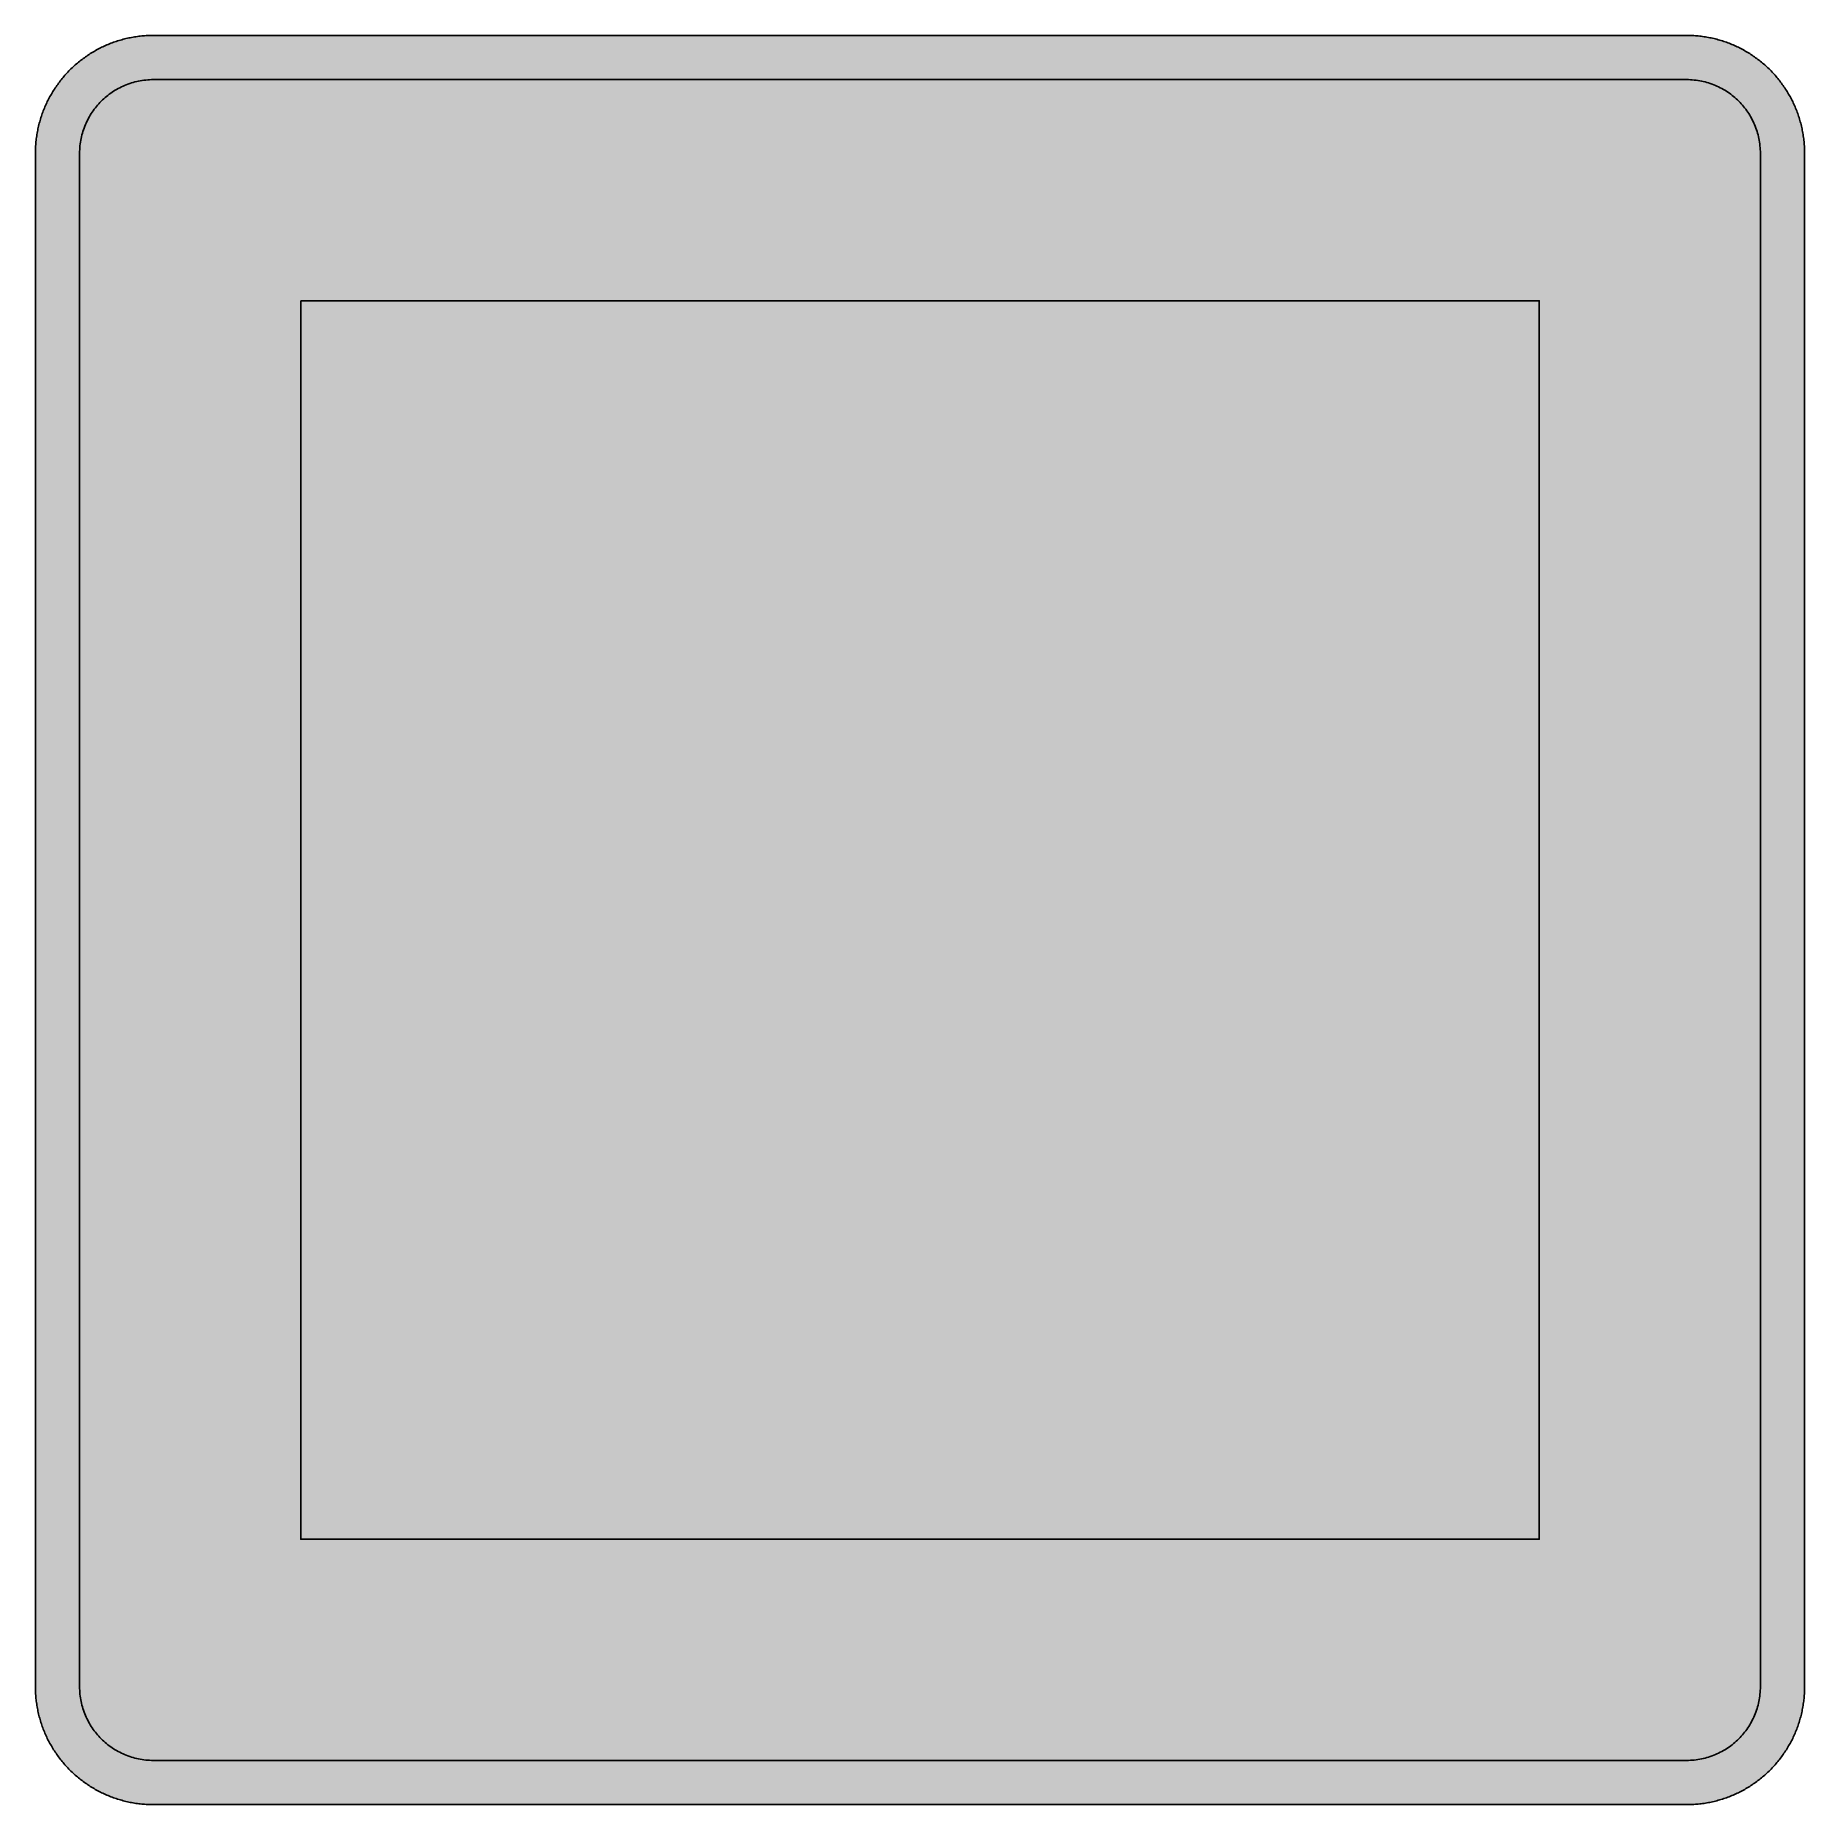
# Model space of a CAD drawing. Header units: millimetres. Extents: x 0 to 212, y 0 to 212.
import ezdxf

# ---------------------------------------------------------------- set-up
doc = ezdxf.new("R2010")
doc.units = ezdxf.units.MM

msp = doc.modelspace()

# ---------------------------------------------------------------- hatches: boundary and pattern name
for color, points in [(254, [(14.1633, 0.0536), (13.9878, 0.0533), (13.8125, 0.0559), (13.6373, 0.061), (13.462, 0.0686), (13.2893, 0.0787), (13.114, 0.0914), (12.9413, 0.1041), (12.7686, 0.1219), (12.5959, 0.1397), (12.4231, 0.16), (12.2504, 0.1829), (12.0777, 0.2057), (11.9075, 0.2337), (11.7373, 0.2616), (11.5672, 0.2921), (11.397, 0.3251), (11.2268, 0.3607), (11.0592, 0.3988), (10.8915, 0.4369), (10.7239, 0.4775), (10.5562, 0.5207), (10.3886, 0.5664), (10.2235, 0.6121), (10.0584, 0.6629), (9.8933, 0.7137), (9.7307, 0.7671), (9.5682, 0.8204), (9.4056, 0.8788), (9.2431, 0.9373), (9.083, 0.9982), (8.923, 1.0617), (8.763, 1.1252), (8.6055, 1.1938), (8.4455, 1.2624), (8.2906, 1.331), (8.1331, 1.4046), (7.9781, 1.4783), (7.8232, 1.5545), (7.6708, 1.6332), (7.5184, 1.7145), (7.366, 1.7958), (7.2161, 1.8796), (7.0663, 1.966), (6.919, 2.0523), (6.7716, 2.1438), (6.6243, 2.2352), (6.4795, 2.3266), (6.3348, 2.4232), (6.19, 2.5197), (6.0477, 2.6187), (5.908, 2.7178), (5.7683, 2.8194), (5.6286, 2.9235), (5.4915, 3.0302), (5.3543, 3.1369), (5.2197, 3.2461), (5.0851, 3.3579), (4.953, 3.4722), (4.8209, 3.5865), (4.6914, 3.7033), (4.5644, 3.8202), (4.4348, 3.9395), (4.3104, 4.0615), (4.1859, 4.1859), (4.0615, 4.3104), (3.9395, 4.4348), (3.8202, 4.5618), (3.7033, 4.6914), (3.5865, 4.8209), (3.4722, 4.953), (3.3579, 5.0851), (3.2487, 5.2197), (3.1369, 5.3543), (3.0302, 5.4915), (2.9235, 5.6286), (2.8194, 5.7683), (2.7178, 5.908), (2.6187, 6.0477), (2.5197, 6.19), (2.4232, 6.3348), (2.3266, 6.477), (2.2352, 6.6243), (2.1438, 6.7691), (2.0523, 6.9164), (1.966, 7.0663), (1.8796, 7.2161), (1.7958, 7.366), (1.7145, 7.5184), (1.6332, 7.6708), (1.5545, 7.8232), (1.4783, 7.9781), (1.4046, 8.1331), (1.331, 8.2906), (1.2598, 8.4455), (1.1913, 8.603), (1.1252, 8.763), (1.0592, 8.923), (0.9982, 9.083), (0.9373, 9.2431), (0.8763, 9.4056), (0.8204, 9.5682), (0.7645, 9.7307), (0.7112, 9.8933), (0.6604, 10.0584), (0.6121, 10.2235), (0.5639, 10.3911), (0.5207, 10.5562), (0.4775, 10.7239), (0.4343, 10.8915), (0.3962, 11.0592), (0.3607, 11.2268), (0.3251, 11.397), (0.2921, 11.5672), (0.2616, 11.7373), (0.2311, 11.9075), (0.2057, 12.0802), (0.1803, 12.2504), (0.1575, 12.4231), (0.1372, 12.5959), (0.1194, 12.7686), (0.1041, 12.9413), (0.0889, 13.1166), (0.0787, 13.2893), (0.0686, 13.4645), (0.061, 13.6373), (0.0559, 13.8125), (0.0508, 13.9878), (0.0508, 14.163), (0.0522, 197.6092), (0.0508, 197.7822), (0.0559, 197.9574), (0.061, 198.1327), (0.0686, 198.308), (0.0787, 198.4807), (0.0889, 198.6559), (0.1041, 198.8287), (0.1194, 199.0014), (0.1372, 199.1741), (0.1575, 199.3468), (0.1803, 199.5195), (0.2057, 199.6923), (0.2311, 199.8624), (0.2616, 200.0326), (0.2921, 200.2028), (0.3251, 200.373), (0.3607, 200.5432), (0.3962, 200.7108), (0.4343, 200.8784), (0.4775, 201.0461), (0.5207, 201.2137), (0.5639, 201.3814), (0.6121, 201.5465), (0.6604, 201.7116), (0.7112, 201.8767), (0.7645, 202.0392), (0.8204, 202.2018), (0.8763, 202.3643), (0.9373, 202.5269), (0.9982, 202.6869), (1.0592, 202.8469), (1.1252, 203.007), (1.1913, 203.1644), (1.2598, 203.3245), (1.331, 203.4794), (1.4046, 203.6369), (1.4783, 203.7918), (1.5545, 203.9468), (1.6332, 204.0992), (1.7145, 204.2516), (1.7958, 204.404), (1.8796, 204.5538), (1.966, 204.7037), (2.0523, 204.851), (2.1438, 204.9983), (2.2352, 205.1456), (2.3266, 205.2904), (2.4232, 205.4352), (2.5197, 205.58), (2.6187, 205.7222), (2.7178, 205.8619), (2.8194, 206.0016), (2.9235, 206.1413), (3.0302, 206.2785), (3.1369, 206.4156), (3.2487, 206.5503), (3.3579, 206.6849), (3.4722, 206.817), (3.5865, 206.949), (3.7033, 207.0786), (3.8202, 207.2056), (3.9395, 207.3351), (4.0615, 207.4596), (4.1859, 207.584), (4.3104, 207.7085), (4.4348, 207.8304), (4.5644, 207.9498), (4.6914, 208.0666), (4.8209, 208.1835), (4.953, 208.2978), (5.0851, 208.4121), (5.2197, 208.5213), (5.3543, 208.6331), (5.4915, 208.7397), (5.6286, 208.8464), (5.7683, 208.9506), (5.908, 209.0522), (6.0477, 209.1512), (6.19, 209.2503), (6.3348, 209.3468), (6.4795, 209.4433), (6.6243, 209.5348), (6.7716, 209.6262), (6.919, 209.7176), (7.0663, 209.804), (7.2161, 209.8904), (7.366, 209.9742), (7.5184, 210.0555), (7.6708, 210.1367), (7.8232, 210.2155), (7.9781, 210.2917), (8.1331, 210.3653), (8.2906, 210.439), (8.4455, 210.5101), (8.6055, 210.5787), (8.763, 210.6447), (8.923, 210.7108), (9.083, 210.7717), (9.2431, 210.8327), (9.4056, 210.8937), (9.5682, 210.9495), (9.7307, 211.0054), (9.8933, 211.0588), (10.0584, 211.1096), (10.2235, 211.1578), (10.3886, 211.2061), (10.5562, 211.2493), (10.7239, 211.2924), (10.8915, 211.3356), (11.0592, 211.3737), (11.2268, 211.4093), (11.397, 211.4448), (11.5672, 211.4779), (11.7373, 211.5083), (11.9075, 211.5388), (12.0777, 211.5642), (12.2504, 211.5896), (12.4231, 211.6125), (12.5959, 211.6328), (12.7686, 211.6506), (12.9413, 211.6658), (13.114, 211.6811), (13.2893, 211.6912), (13.462, 211.7014), (13.6373, 211.709), (13.8125, 211.7141), (13.9878, 211.7192), (14.163, 211.7192), (197.6078, 211.7203), (197.7822, 211.7192), (197.9574, 211.7141), (198.1327, 211.709), (198.3054, 211.7014), (198.4807, 211.6912), (198.6534, 211.6811), (198.8287, 211.6658), (199.0014, 211.6506), (199.1741, 211.6328), (199.3468, 211.6125), (199.5195, 211.5896), (199.6897, 211.5642), (199.8624, 211.5388), (200.0326, 211.5083), (200.2028, 211.4779), (200.373, 211.4448), (200.5432, 211.4093), (200.7108, 211.3737), (200.8784, 211.3356), (201.0461, 211.2924), (201.2137, 211.2493), (201.3788, 211.2061), (201.5465, 211.1578), (201.7116, 211.1096), (201.8767, 211.0588), (202.0392, 211.0054), (202.2018, 210.9495), (202.3643, 210.8937), (202.5269, 210.8327), (202.6869, 210.7717), (202.8469, 210.7108), (203.007, 210.6447), (203.167, 210.5787), (203.3245, 210.5101), (203.4794, 210.439), (203.6369, 210.3653), (203.7918, 210.2917), (203.9468, 210.2155), (204.0992, 210.1367), (204.2516, 210.0555), (204.404, 209.9742), (204.5538, 209.8904), (204.7037, 209.804), (204.8535, 209.7176), (205.0009, 209.6262), (205.1456, 209.5348), (205.293, 209.4433), (205.4352, 209.3468), (205.58, 209.2503), (205.7222, 209.1512), (205.8619, 209.0522), (206.0016, 208.9506), (206.1413, 208.8464), (206.2785, 208.7397), (206.4156, 208.6331), (206.5503, 208.5213), (206.6849, 208.4121), (206.817, 208.2978), (206.949, 208.1835), (207.0786, 208.0666), (207.2081, 207.9498), (207.3351, 207.8304), (207.4596, 207.7085), (207.584, 207.584), (207.7085, 207.4596), (207.8304, 207.3351), (207.9498, 207.2056), (208.0666, 207.0786), (208.1835, 206.949), (208.2978, 206.817), (208.4121, 206.6849), (208.5238, 206.5503), (208.6331, 206.4156), (208.7397, 206.2785), (208.8464, 206.1413), (208.9506, 206.0016), (209.0522, 205.8619), (209.1512, 205.7222), (209.2503, 205.58), (209.3468, 205.4352), (209.4433, 205.2904), (209.5348, 205.1456), (209.6262, 204.9983), (209.7176, 204.851), (209.804, 204.7037), (209.8904, 204.5538), (209.9742, 204.404), (210.0555, 204.2516), (210.1367, 204.0992), (210.2155, 203.9468), (210.2917, 203.7918), (210.3653, 203.6369), (210.439, 203.4794), (210.5076, 203.3245), (210.5762, 203.1644), (210.6447, 203.007), (210.7082, 202.8469), (210.7717, 202.6869), (210.8327, 202.5269), (210.8911, 202.3643), (210.9495, 202.2018), (211.0029, 202.0392), (211.0562, 201.8767), (211.107, 201.7116), (211.1578, 201.5465), (211.2035, 201.3814), (211.2493, 201.2137), (211.2924, 201.0461), (211.3331, 200.8784), (211.3712, 200.7108), (211.4093, 200.5432), (211.4448, 200.373), (211.4779, 200.2028), (211.5083, 200.0326), (211.5363, 199.8624), (211.5642, 199.6923), (211.5871, 199.5195), (211.6099, 199.3468), (211.6303, 199.1741), (211.648, 199.0014), (211.6658, 198.8287), (211.6785, 198.6559), (211.6912, 198.4807), (211.7014, 198.308), (211.709, 198.1327), (211.7141, 197.9574), (211.7166, 197.7822), (211.7166, 197.6069), (211.7189, 14.1647), (211.7166, 13.9878), (211.7141, 13.8125), (211.709, 13.6373), (211.7014, 13.4645), (211.6912, 13.2893), (211.6785, 13.1166), (211.6658, 12.9413), (211.648, 12.7686), (211.6303, 12.5959), (211.6099, 12.4231), (211.5871, 12.2504), (211.5642, 12.0802), (211.5363, 11.9075), (211.5083, 11.7373), (211.4779, 11.5672), (211.4448, 11.397), (211.4093, 11.2268), (211.3712, 11.0592), (211.3331, 10.8915), (211.2924, 10.7239), (211.2493, 10.5562), (211.2035, 10.3911), (211.1578, 10.2235), (211.107, 10.0584), (211.0562, 9.8933), (211.0029, 9.7307), (210.9495, 9.5682), (210.8911, 9.4056), (210.8327, 9.2431), (210.7717, 9.083), (210.7082, 8.923), (210.6447, 8.763), (210.5762, 8.603), (210.5076, 8.4455), (210.439, 8.2906), (210.3653, 8.1331), (210.2917, 7.9781), (210.2155, 7.8232), (210.1367, 7.6708), (210.0555, 7.5184), (209.9742, 7.366), (209.8904, 7.2161), (209.804, 7.0663), (209.7176, 6.9164), (209.6262, 6.7691), (209.5348, 6.6243), (209.4433, 6.477), (209.3468, 6.3348), (209.2503, 6.19), (209.1512, 6.0477), (209.0522, 5.908), (208.9506, 5.7683), (208.8464, 5.6286), (208.7397, 5.4915), (208.6331, 5.3543), (208.5238, 5.2197), (208.4121, 5.0851), (208.2978, 4.953), (208.1835, 4.8209), (208.0666, 4.6914), (207.9498, 4.5618), (207.8304, 4.4348), (207.7085, 4.3104), (207.584, 4.1859), (207.4596, 4.0615), (207.3351, 3.9395), (207.2081, 3.8202), (207.0786, 3.7033), (206.949, 3.5865), (206.817, 3.4722), (206.6849, 3.3579), (206.5503, 3.2461), (206.4156, 3.1369), (206.2785, 3.0302), (206.1413, 2.9235), (206.0016, 2.8194), (205.8619, 2.7178), (205.7222, 2.6187), (205.58, 2.5197), (205.4352, 2.4232), (205.293, 2.3266), (205.1456, 2.2352), (205.0009, 2.1438), (204.8535, 2.0523), (204.7037, 1.966), (204.5538, 1.8796), (204.404, 1.7958), (204.2516, 1.7145), (204.0992, 1.6332), (203.9468, 1.5545), (203.7918, 1.4783), (203.6369, 1.4046), (203.4794, 1.331), (203.3245, 1.2624), (203.167, 1.1938), (203.007, 1.1252), (202.8469, 1.0617), (202.6869, 0.9982), (202.5269, 0.9373), (202.3643, 0.8788), (202.2018, 0.8204), (202.0392, 0.7671), (201.8767, 0.7137), (201.7116, 0.6629), (201.5465, 0.6121), (201.3788, 0.5664), (201.2137, 0.5207), (201.0461, 0.4775), (200.8784, 0.4369), (200.7108, 0.3988), (200.5432, 0.3607), (200.373, 0.3251), (200.2028, 0.2921), (200.0326, 0.2616), (199.8624, 0.2337), (199.6897, 0.2057), (199.5195, 0.1829), (199.3468, 0.16), (199.1741, 0.1397), (199.0014, 0.1219), (198.8287, 0.1041), (198.6534, 0.0914), (198.4807, 0.0787), (198.3054, 0.0686), (198.1327, 0.061), (197.9574, 0.0559), (197.7822, 0.0533), (197.6069, 0.0533)]), (144, [(14.1633, 5.3453), (13.9344, 5.3467), (13.7084, 5.3543), (13.4849, 5.3696), (13.2613, 5.3899), (13.0378, 5.4153), (12.8194, 5.4458), (12.6009, 5.4813), (12.385, 5.522), (12.1717, 5.5702), (11.9583, 5.621), (11.7475, 5.6794), (11.5392, 5.7404), (11.3335, 5.8064), (11.1303, 5.8801), (10.9296, 5.9563), (10.729, 6.0376), (10.5334, 6.1239), (10.3378, 6.2128), (10.1473, 6.3094), (9.9593, 6.4084), (9.7714, 6.5126), (9.5885, 6.6218), (9.4082, 6.7335), (9.2304, 6.8504), (9.0576, 6.9698), (8.8849, 7.0968), (8.7173, 7.2238), (8.5522, 7.3584), (8.3896, 7.4955), (8.2321, 7.6352), (8.0772, 7.78), (7.9273, 7.9273), (7.7775, 8.0772), (7.6352, 8.2321), (7.493, 8.3922), (7.3558, 8.5522), (7.2238, 8.7173), (7.0942, 8.8875), (6.9698, 9.0576), (6.8504, 9.2329), (6.7335, 9.4107), (6.6192, 9.591), (6.5126, 9.7739), (6.4084, 9.9593), (6.3068, 10.1473), (6.2128, 10.3403), (6.1214, 10.5334), (6.035, 10.7315), (5.9538, 10.9296), (5.8776, 11.1303), (5.8064, 11.3335), (5.7404, 11.5418), (5.6769, 11.75), (5.621, 11.9583), (5.5677, 12.1717), (5.522, 12.385), (5.4813, 12.6009), (5.4432, 12.8194), (5.4127, 13.0404), (5.3873, 13.2613), (5.3696, 13.4849), (5.3543, 13.7084), (5.3467, 13.937), (5.3416, 14.163), (5.3439, 197.6092), (5.3467, 197.8355), (5.3543, 198.0616), (5.3696, 198.2851), (5.3873, 198.5086), (5.4127, 198.7321), (5.4432, 198.9506), (5.4813, 199.169), (5.522, 199.3849), (5.5677, 199.5983), (5.621, 199.8116), (5.6769, 200.0225), (5.7404, 200.2307), (5.8064, 200.4365), (5.8776, 200.6397), (5.9538, 200.8403), (6.035, 201.041), (6.1214, 201.2366), (6.2128, 201.4322), (6.3068, 201.6227), (6.4084, 201.8106), (6.5126, 201.9986), (6.6192, 202.1815), (6.7335, 202.3618), (6.8504, 202.5396), (6.9698, 202.7123), (7.0942, 202.885), (7.2238, 203.0527), (7.3558, 203.2178), (7.493, 203.3803), (7.6352, 203.5378), (7.7775, 203.6928), (7.9273, 203.8426), (8.0772, 203.9925), (8.2321, 204.1347), (8.3896, 204.277), (8.5522, 204.4141), (8.7173, 204.5462), (8.8849, 204.6757), (9.0576, 204.8002), (9.2304, 204.9196), (9.4082, 205.0364), (9.5885, 205.1507), (9.7714, 205.2574), (9.9593, 205.3615), (10.1473, 205.4631), (10.3378, 205.5571), (10.5334, 205.6486), (10.729, 205.7349), (10.9296, 205.8162), (11.1303, 205.8924), (11.3335, 205.9635), (11.5392, 206.0296), (11.7475, 206.0931), (11.9583, 206.1489), (12.1717, 206.2023), (12.385, 206.248), (12.6009, 206.2886), (12.8194, 206.3267), (13.0378, 206.3572), (13.2613, 206.3826), (13.4849, 206.4004), (13.7084, 206.4156), (13.9344, 206.4233), (14.163, 206.4283), (197.6078, 206.4286), (197.833, 206.4233), (198.0616, 206.4156), (198.2851, 206.4004), (198.5086, 206.3826), (198.7296, 206.3572), (198.9506, 206.3267), (199.169, 206.2886), (199.3849, 206.248), (199.5983, 206.2023), (199.8116, 206.1489), (200.0199, 206.0931), (200.2282, 206.0296), (200.4365, 205.9635), (200.6397, 205.8924), (200.8403, 205.8162), (201.0385, 205.7349), (201.2366, 205.6486), (201.4296, 205.5571), (201.6227, 205.4631), (201.8106, 205.3615), (201.996, 205.2574), (202.1789, 205.1507), (202.3593, 205.0364), (202.5371, 204.9196), (202.7123, 204.8002), (202.8825, 204.6757), (203.0527, 204.5462), (203.2178, 204.4141), (203.3778, 204.277), (203.5378, 204.1347), (203.6928, 203.9925), (203.8426, 203.8426), (203.9899, 203.6928), (204.1347, 203.5378), (204.2744, 203.3803), (204.4116, 203.2178), (204.5462, 203.0527), (204.6732, 202.885), (204.8002, 202.7123), (204.9196, 202.5396), (205.0364, 202.3618), (205.1482, 202.1815), (205.2574, 201.9986), (205.3615, 201.8106), (205.4606, 201.6227), (205.5571, 201.4322), (205.646, 201.2366), (205.7324, 201.041), (205.8137, 200.8403), (205.8899, 200.6397), (205.9635, 200.4365), (206.0296, 200.2307), (206.0905, 200.0225), (206.1489, 199.8116), (206.1997, 199.5983), (206.248, 199.3849), (206.2886, 199.169), (206.3242, 198.9506), (206.3547, 198.7321), (206.3801, 198.5086), (206.4004, 198.2851), (206.4156, 198.0616), (206.4233, 197.8355), (206.4258, 197.6069), (206.4272, 14.1647), (206.4233, 13.937), (206.4156, 13.7084), (206.4004, 13.4849), (206.3801, 13.2613), (206.3547, 13.0404), (206.3242, 12.8194), (206.2886, 12.6009), (206.248, 12.385), (206.1997, 12.1717), (206.1489, 11.9583), (206.0905, 11.75), (206.0296, 11.5418), (205.9635, 11.3335), (205.8899, 11.1303), (205.8137, 10.9296), (205.7324, 10.7315), (205.646, 10.5334), (205.5571, 10.3403), (205.4606, 10.1473), (205.3615, 9.9593), (205.2574, 9.7739), (205.1482, 9.591), (205.0364, 9.4107), (204.9196, 9.2329), (204.8002, 9.0576), (204.6732, 8.8875), (204.5462, 8.7173), (204.4116, 8.5522), (204.2744, 8.3922), (204.1347, 8.2321), (203.9899, 8.0772), (203.8426, 7.9273), (203.6928, 7.78), (203.5378, 7.6352), (203.3778, 7.4955), (203.2178, 7.3584), (203.0527, 7.2238), (202.8825, 7.0968), (202.7123, 6.9698), (202.5371, 6.8504), (202.3593, 6.7335), (202.1789, 6.6218), (201.996, 6.5126), (201.8106, 6.4084), (201.6227, 6.3094), (201.4296, 6.2128), (201.2366, 6.1239), (201.0385, 6.0376), (200.8403, 5.9563), (200.6397, 5.8801), (200.4365, 5.8064), (200.2282, 5.7404), (200.0199, 5.6794), (199.8116, 5.621), (199.5983, 5.5702), (199.3849, 5.522), (199.169, 5.4813), (198.9506, 5.4458), (198.7296, 5.4153), (198.5086, 5.3899), (198.2851, 5.3696), (198.0616, 5.3543), (197.833, 5.3467), (197.6069, 5.3442)]), (254, [(31.8022, 179.9703), (179.9689, 179.9703), (179.9689, 31.8036), (31.8022, 31.8036)])]:
    msp.add_hatch(color=color).paths.add_polyline_path(points)
h = msp.add_hatch(color=59)
h.paths.add_polyline_path([(104.068, 95.4976), (95.7393, 104.2966), (42.4244, 53.8632), (42.4231, 53.848), (42.4205, 53.8328), (42.4205, 53.8201), (42.418, 53.8048), (42.418, 53.7921), (42.4155, 53.7794), (42.4155, 53.7642), (42.4155, 53.7515), (42.4129, 53.7362), (42.4129, 53.7235), (42.4104, 53.7083), (42.4104, 53.6956), (42.4104, 53.6804), (42.4078, 53.6677), (42.4078, 53.6524), (42.4078, 53.6397), (42.4053, 53.6245), (42.4053, 53.6118), (42.4028, 53.5965), (42.4028, 53.5838), (42.4028, 53.5686), (42.4028, 53.5559), (42.4002, 53.5407), (42.4002, 53.528), (42.4002, 53.5127), (42.3977, 53.5), (42.3977, 53.4848), (42.3977, 53.4721), (42.3951, 53.4568), (42.3951, 53.4441), (42.3951, 53.4289), (42.3951, 53.4162), (42.3926, 53.401), (42.3926, 53.3883), (42.3926, 53.373), (42.3926, 53.3603), (42.3926, 53.3451), (42.3901, 53.3324), (42.3901, 53.3171), (42.3901, 53.3044), (42.3901, 53.2892), (42.3901, 53.2765), (42.3875, 53.2613), (42.3875, 53.2486), (42.3875, 53.2333), (42.3875, 53.2206), (42.3875, 53.2054), (42.3875, 53.1927), (42.3875, 53.1774), (42.3875, 53.1647), (42.385, 53.1495), (42.385, 53.1368), (42.385, 53.1216), (42.385, 53.1089), (42.385, 53.0936), (42.385, 53.0809), (42.385, 53.0657), (42.385, 53.053), (42.385, 53.0377), (42.385, 53.025), (42.385, 53.0098), (42.385, 52.9971), (42.385, 52.9819), (42.385, 52.9692), (42.3875, 52.6948), (42.3977, 52.4231), (42.4155, 52.1538), (42.4383, 51.8871), (42.4688, 51.6204), (42.5069, 51.3563), (42.5501, 51.0946), (42.5983, 50.8356), (42.6542, 50.579), (42.7177, 50.325), (42.7863, 50.071), (42.86, 49.8221), (42.9412, 49.5732), (43.0276, 49.3293), (43.119, 49.088), (43.2156, 48.8493), (43.3197, 48.6131), (43.4289, 48.3794), (43.5432, 48.1508), (43.6626, 47.9247), (43.7871, 47.7012), (43.9166, 47.4802), (44.0512, 47.2643), (44.1909, 47.051), (44.3382, 46.8427), (44.4881, 46.6369), (44.643, 46.4337), (44.8005, 46.2356), (44.9656, 46.0426), (45.1333, 45.8521), (45.306, 45.6667), (45.4838, 45.4863), (45.6667, 45.3085), (45.8521, 45.1358), (46.0426, 44.9656), (46.2356, 44.8031), (46.4337, 44.643), (46.6369, 44.4881), (46.8427, 44.3382), (47.051, 44.1935), (47.2643, 44.0538), (47.4802, 43.9166), (47.7012, 43.7871), (47.9222, 43.6626), (48.1508, 43.5432), (48.3794, 43.4289), (48.6131, 43.3197), (48.8493, 43.2181), (49.088, 43.119), (49.3293, 43.0276), (49.5732, 42.9412), (49.8196, 42.8625), (50.071, 42.7863), (50.3225, 42.7177), (50.579, 42.6568), (50.8356, 42.6009), (51.0946, 42.5501), (51.3563, 42.5069), (51.6204, 42.4713), (51.8846, 42.4409), (52.1538, 42.4155), (52.4231, 42.4002), (52.6948, 42.3901), (52.9666, 42.385), (52.9819, 42.385), (52.9946, 42.385), (53.0098, 42.385), (53.0225, 42.385), (53.0377, 42.385), (53.0504, 42.385), (53.0657, 42.385), (53.0809, 42.3875), (53.0936, 42.3875), (53.1089, 42.3875), (53.1216, 42.3875), (53.1368, 42.3875), (53.1495, 42.3875), (53.1647, 42.3875), (53.1774, 42.3875), (53.1927, 42.3875), (53.2054, 42.3875), (53.2206, 42.3875), (53.2333, 42.3901), (53.2486, 42.3901), (53.2613, 42.3901), (53.2765, 42.3901), (53.2892, 42.3901), (53.3044, 42.3901), (53.3171, 42.3926), (53.3324, 42.3926), (53.3451, 42.3926), (53.3603, 42.3926), (53.373, 42.3926), (53.3883, 42.3926), (53.401, 42.3951), (53.4162, 42.3951), (53.4289, 42.3951), (53.4441, 42.3951), (53.4568, 42.3977), (53.4721, 42.3977), (53.4848, 42.3977), (53.5, 42.3977), (53.5127, 42.4002), (53.528, 42.4002), (53.5407, 42.4002), (53.5559, 42.4028), (53.5686, 42.4028), (53.5838, 42.4028), (53.5965, 42.4028), (53.6118, 42.4053), (53.6245, 42.4053), (53.6397, 42.4053), (53.6524, 42.4078), (53.6677, 42.4078), (53.6804, 42.4104), (53.6956, 42.4104), (53.7083, 42.4104), (53.7235, 42.4129), (53.7362, 42.4129), (53.7515, 42.4129), (53.7642, 42.4155), (53.7794, 42.4155), (53.7921, 42.418), (53.8074, 42.418), (53.8201, 42.4205), (53.8353, 42.4205), (53.848, 42.4205), (53.8632, 42.4231)])
h.paths.add_polyline_path([(115.9302, 108.0364), (126.6776, 119.3983), (126.8146, 119.5426), (126.9543, 119.6848), (127.0965, 119.8245), (127.2388, 119.9617), (127.3835, 120.0988), (127.5283, 120.2334), (127.6756, 120.3655), (127.8255, 120.4976), (127.9754, 120.6246), (128.1278, 120.7516), (128.2827, 120.8761), (128.4376, 120.998), (128.5926, 121.1199), (128.7501, 121.2367), (128.9101, 121.3536), (129.0701, 121.4679), (129.2327, 121.5822), (129.3952, 121.6914), (129.5578, 121.8006), (129.7229, 121.9048), (129.8905, 122.0089), (130.0582, 122.1105), (130.2283, 122.2121), (130.3985, 122.3086), (130.5687, 122.4051), (130.7414, 122.4966), (130.9167, 122.588), (131.0894, 122.6769), (131.2647, 122.7633), (131.4425, 122.8496), (131.6203, 122.9309), (131.7981, 123.0122), (131.9784, 123.0909), (132.1587, 123.1646), (132.3416, 123.2383), (132.5245, 123.3094), (132.7074, 123.3805), (132.8928, 123.4465), (133.0757, 123.51), (133.2636, 123.5735), (133.4491, 123.6345), (133.637, 123.6904), (133.825, 123.7463), (134.0155, 123.7996), (134.206, 123.8504), (134.3965, 123.8987), (134.587, 123.9444), (134.7775, 123.9876), (134.9705, 124.0307), (135.1636, 124.0688), (135.3591, 124.1044), (135.5522, 124.14), (135.7478, 124.1704), (135.9433, 124.2009), (136.1389, 124.2289), (136.3345, 124.2517), (136.5326, 124.2746), (136.7307, 124.2949), (136.9263, 124.3127), (137.127, 124.3254), (137.3251, 124.3381), (137.5232, 124.3482), (137.7239, 124.3559), (137.922, 124.3609), (140.5682, 124.4103), (140.8024, 124.4143), (141.0386, 124.4244), (141.2723, 124.4371), (141.5059, 124.4549), (141.7396, 124.4727), (141.9733, 124.4981), (142.207, 124.5235), (142.4381, 124.554), (142.6693, 124.587), (142.8979, 124.6226), (143.1265, 124.6632), (143.3551, 124.7064), (143.5837, 124.7546), (143.8097, 124.8029), (144.0332, 124.8562), (144.2593, 124.9121), (144.4828, 124.9731), (144.7038, 125.034), (144.9248, 125.1001), (145.1458, 125.1712), (145.3642, 125.2423), (145.5826, 125.3185), (145.7985, 125.3973), (146.0144, 125.4785), (146.2278, 125.5624), (146.4412, 125.6513), (146.652, 125.7402), (146.8628, 125.8341), (147.0711, 125.9307), (147.2768, 126.0323), (147.4826, 126.1339), (147.6883, 126.2405), (147.889, 126.3498), (148.0922, 126.4615), (148.2903, 126.5758), (148.4884, 126.6927), (148.684, 126.812), (148.877, 126.9365), (149.0701, 127.061), (149.2606, 127.1905), (149.4511, 127.3226), (149.6365, 127.4572), (149.8219, 127.5944), (150.0048, 127.7341), (150.1877, 127.8763), (150.3655, 128.0211), (150.5433, 128.1684), (150.7185, 128.3208), (150.8912, 128.4732), (151.064, 128.6281), (151.2316, 128.7882), (151.3992, 128.9482), (151.5643, 129.1133), (151.7269, 129.2784), (151.8869, 129.4486), (152.0444, 129.6187), (152.1993, 129.794), (152.3517, 129.9693), (152.5016, 130.1496), (152.6515, 130.3299), (152.7962, 130.5154), (152.941, 130.7008), (153.0807, 130.8913), (153.2179, 131.0818), (169.092, 153.4086), (169.1005, 153.4211), (169.1081, 153.4338), (169.1183, 153.4465), (169.1259, 153.4592), (169.1335, 153.4719), (169.1411, 153.4846), (169.1513, 153.4973), (169.1589, 153.51), (169.1665, 153.5227), (169.1742, 153.5379), (169.1818, 153.5506), (169.1894, 153.5633), (169.197, 153.576), (169.2046, 153.5913), (169.2097, 153.604), (169.2173, 153.6167), (169.225, 153.6319), (169.23, 153.6446), (169.2377, 153.6598), (169.2427, 153.6725), (169.2504, 153.6878), (169.2554, 153.7005), (169.2631, 153.7157), (169.2681, 153.7284), (169.2732, 153.7437), (169.2783, 153.7589), (169.2834, 153.7716), (169.2885, 153.7868), (169.2961, 153.7995), (169.2986, 153.8148), (169.3037, 153.83), (169.3088, 153.8453), (169.3139, 153.858), (169.3189, 153.8732), (169.3215, 153.8884), (169.3266, 153.9037), (169.3316, 153.9164), (169.3342, 153.9316), (169.3393, 153.9469), (169.3418, 153.9621), (169.3443, 153.9773), (169.3494, 153.9926), (169.352, 154.0078), (169.3545, 154.0205), (169.357, 154.0358), (169.3596, 154.051), (169.3621, 154.0662), (169.3647, 154.0815), (169.3672, 154.0967), (169.3697, 154.112), (169.3723, 154.1272), (169.3748, 154.1424), (169.3748, 154.1577), (169.3774, 154.1729), (169.3774, 154.1882), (169.3799, 154.2034), (169.3799, 154.2186), (169.3824, 154.2339), (169.3824, 154.2491), (169.3824, 154.2669), (169.3824, 154.2821), (169.385, 154.2974), (169.385, 154.3126), (169.385, 154.3279), (169.385, 154.3685), (169.3824, 154.4091), (169.3799, 154.4498), (169.3774, 154.4904), (169.3723, 154.5311), (169.3672, 154.5692), (169.3596, 154.6098), (169.352, 154.6479), (169.3443, 154.686), (169.3342, 154.7241), (169.324, 154.7622), (169.3139, 154.8003), (169.3012, 154.8359), (169.2885, 154.874), (169.2732, 154.9095), (169.2605, 154.9451), (169.2453, 154.9806), (169.2275, 155.0162), (169.2097, 155.0492), (169.1919, 155.0848), (169.1742, 155.1178), (169.1538, 155.1508), (169.1335, 155.1838), (169.1132, 155.2143), (169.0929, 155.2473), (169.07, 155.2778), (169.0472, 155.3083), (169.0218, 155.3362), (168.9964, 155.3667), (168.9735, 155.3947), (168.9456, 155.4226), (168.9202, 155.4505), (168.8922, 155.4759), (168.8643, 155.5039), (168.8363, 155.5267), (168.8059, 155.5521), (168.7779, 155.5775), (168.7474, 155.6004), (168.717, 155.6233), (168.6839, 155.6436), (168.6535, 155.6639), (168.6204, 155.6842), (168.5874, 155.7045), (168.5544, 155.7223), (168.5188, 155.7426), (168.4858, 155.7579), (168.4503, 155.7757), (168.4147, 155.7909), (168.3791, 155.8061), (168.3436, 155.8188), (168.3055, 155.8315), (168.2699, 155.8442), (168.2318, 155.8544), (168.1937, 155.8646), (168.1556, 155.8747), (168.1175, 155.8823), (168.0769, 155.89), (168.0388, 155.8976), (167.9981, 155.9027), (167.96, 155.9077), (167.9194, 155.9103), (167.8788, 155.9128), (167.8381, 155.9154), (167.7975, 155.9154), (167.7772, 155.9154), (167.7568, 155.9154), (167.7391, 155.9154), (167.7187, 155.9128), (167.6984, 155.9128), (167.6781, 155.9103), (167.6603, 155.9103), (167.64, 155.9077), (167.6197, 155.9052), (167.6019, 155.9027), (167.5816, 155.9001), (167.5638, 155.8976), (167.5435, 155.895), (167.5232, 155.8925), (167.5054, 155.8874), (167.4851, 155.8849), (167.4673, 155.8798), (167.447, 155.8773), (167.4292, 155.8722), (167.4114, 155.8671), (167.3911, 155.862), (167.3733, 155.8569), (167.3555, 155.8519), (167.3352, 155.8468), (167.3174, 155.8417), (167.2996, 155.8341), (167.2793, 155.829), (167.2615, 155.8214), (167.2438, 155.8163), (167.226, 155.8087), (167.2082, 155.8011), (167.1904, 155.7934), (167.1726, 155.7858), (167.1549, 155.7782), (167.1371, 155.7706), (167.1193, 155.763), (167.1015, 155.7528), (167.0837, 155.7452), (167.0685, 155.7376), (167.0507, 155.7274), (167.0329, 155.7172), (167.0152, 155.7096), (166.9999, 155.6995), (166.9821, 155.6893), (166.9669, 155.6791), (166.9491, 155.669), (166.9339, 155.6588), (166.9161, 155.6487), (166.9009, 155.636), (166.8856, 155.6258), (166.8678, 155.6156), (166.8526, 155.6029), (166.8374, 155.5902), (166.8221, 155.5801), (166.8069, 155.5674), (166.7916, 155.5547), (166.7764, 155.542), (166.7612, 155.5293), (166.7459, 155.5166), (166.7332, 155.5039), (166.718, 155.4912), (166.7027, 155.4759), (166.69, 155.4632), (166.6748, 155.4505), (147.0173, 135.7916), (147.0025, 135.7757), (146.9873, 135.763), (146.9746, 135.7503), (146.9593, 135.7351), (146.9441, 135.7224), (146.9288, 135.7097), (146.9136, 135.697), (146.8984, 135.6843), (146.8857, 135.6716), (146.8679, 135.6614), (146.8526, 135.6487), (146.8374, 135.636), (146.8222, 135.6258), (146.8069, 135.6131), (146.7891, 135.603), (146.7739, 135.5928), (146.7587, 135.5827), (146.7409, 135.57), (146.7256, 135.5598), (146.7079, 135.5496), (146.6926, 135.542), (146.6748, 135.5319), (146.6571, 135.5217), (146.6418, 135.5115), (146.624, 135.5039), (146.6063, 135.4938), (146.5885, 135.4861), (146.5707, 135.4785), (146.5555, 135.4709), (146.5377, 135.4607), (146.5199, 135.4531), (146.5021, 135.4455), (146.4843, 135.4404), (146.464, 135.4328), (146.4462, 135.4252), (146.4285, 135.4176), (146.4107, 135.4125), (146.3929, 135.4049), (146.3726, 135.3998), (146.3548, 135.3947), (146.337, 135.3896), (146.3167, 135.3845), (146.2989, 135.3795), (146.2811, 135.3744), (146.2608, 135.3693), (146.243, 135.3642), (146.2227, 135.3617), (146.2049, 135.3566), (146.1846, 135.3541), (146.1668, 135.349), (146.1465, 135.3464), (146.1287, 135.3439), (146.1084, 135.3414), (146.0881, 135.3388), (146.0703, 135.3363), (146.05, 135.3337), (146.0297, 135.3312), (146.0119, 135.3312), (145.9916, 135.3287), (145.9713, 135.3287), (145.9535, 135.3261), (145.9332, 135.3261), (145.9128, 135.3261), (145.8925, 135.3261), (145.8519, 135.3261), (145.8112, 135.3287), (145.7706, 135.3312), (145.73, 135.3337), (145.6919, 135.3388), (145.6512, 135.3439), (145.6131, 135.3515), (145.5725, 135.3591), (145.5344, 135.3668), (145.4963, 135.3769), (145.4582, 135.3871), (145.4201, 135.3972), (145.3845, 135.4099), (145.3464, 135.4226), (145.3109, 135.4353), (145.2753, 135.4506), (145.2397, 135.4658), (145.2042, 135.4836), (145.1712, 135.4988), (145.1356, 135.5166), (145.1026, 135.5369), (145.0696, 135.5547), (145.0365, 135.575), (145.0061, 135.5979), (144.973, 135.6182), (144.9426, 135.6411), (144.9121, 135.6639), (144.8841, 135.6893), (144.8537, 135.7122), (144.8257, 135.7376), (144.7978, 135.7655), (144.7698, 135.7909), (144.7444, 135.8189), (144.719, 135.8468), (144.6936, 135.8748), (144.6682, 135.9027), (144.6454, 135.9332), (144.62, 135.9637), (144.5997, 135.9941), (144.5768, 136.0272), (144.5565, 136.0576), (144.5362, 136.0907), (144.5158, 136.1237), (144.4981, 136.1567), (144.4803, 136.1897), (144.4625, 136.2253), (144.4447, 136.2608), (144.4295, 136.2964), (144.4168, 136.332), (144.4015, 136.3675), (144.3888, 136.4056), (144.3761, 136.4412), (144.366, 136.4793), (144.3558, 136.5174), (144.3457, 136.5555), (144.338, 136.5936), (144.3304, 136.6317), (144.3228, 136.6723), (144.3177, 136.7104), (144.3126, 136.7511), (144.3101, 136.7917), (144.3076, 136.8323), (144.305, 136.873), (144.305, 136.9136), (144.305, 136.9339), (144.305, 136.9517), (144.3076, 136.972), (144.3076, 136.9924), (144.3076, 137.0127), (144.3101, 137.0305), (144.3126, 137.0508), (144.3126, 137.0711), (144.3152, 137.0889), (144.3177, 137.1092), (144.3203, 137.1295), (144.3228, 137.1473), (144.3253, 137.1676), (144.3304, 137.1854), (144.333, 137.2057), (144.3355, 137.2235), (144.3406, 137.2438), (144.3457, 137.2616), (144.3482, 137.2819), (144.3533, 137.2997), (144.3584, 137.3175), (144.3634, 137.3378), (144.3685, 137.3556), (144.3736, 137.3734), (144.3812, 137.3937), (144.3863, 137.4115), (144.3914, 137.4292), (144.399, 137.447), (144.4066, 137.4673), (144.4117, 137.4851), (144.4193, 137.5029), (144.4269, 137.5207), (144.4346, 137.5385), (144.4422, 137.5562), (144.4498, 137.574), (144.4574, 137.5918), (144.4676, 137.6096), (144.4752, 137.6248), (144.4854, 137.6426), (144.493, 137.6604), (144.5031, 137.6782), (144.5108, 137.6934), (144.5209, 137.7112), (144.5311, 137.729), (144.5412, 137.7442), (144.5514, 137.762), (144.5616, 137.7772), (144.5717, 137.7925), (144.5844, 137.8102), (144.5946, 137.8255), (144.6073, 137.8407), (144.6174, 137.856), (144.6301, 137.8737), (144.6403, 137.889), (144.653, 137.9042), (144.6657, 137.9195), (144.6784, 137.9347), (144.6911, 137.9474), (144.7038, 137.9626), (144.7165, 137.9779), (144.7292, 137.9931), (144.7444, 138.0058), (144.7571, 138.0211), (144.7724, 138.0338), (164.4315, 157.6955), (164.4447, 157.7086), (164.4574, 157.7213), (164.4701, 157.7365), (164.4853, 157.7518), (164.498, 157.767), (164.5107, 157.7797), (164.5234, 157.795), (164.5361, 157.8102), (164.5488, 157.8254), (164.559, 157.8407), (164.5717, 157.8559), (164.5844, 157.8712), (164.5945, 157.8889), (164.6072, 157.9042), (164.6174, 157.9194), (164.6276, 157.9372), (164.6403, 157.9524), (164.6504, 157.9677), (164.6606, 157.9855), (164.6707, 158.0007), (164.6809, 158.0185), (164.6885, 158.0363), (164.6987, 158.0515), (164.7088, 158.0693), (164.7165, 158.0871), (164.7266, 158.1048), (164.7342, 158.1201), (164.7419, 158.1379), (164.752, 158.1556), (164.7596, 158.1734), (164.7673, 158.1912), (164.7749, 158.209), (164.7825, 158.2268), (164.7876, 158.2445), (164.7952, 158.2623), (164.8028, 158.2826), (164.8079, 158.3004), (164.8155, 158.3182), (164.8206, 158.336), (164.8257, 158.3563), (164.8308, 158.3741), (164.8384, 158.3919), (164.8435, 158.4122), (164.846, 158.43), (164.8511, 158.4477), (164.8562, 158.4681), (164.8612, 158.4858), (164.8638, 158.5062), (164.8689, 158.5239), (164.8714, 158.5443), (164.8739, 158.5646), (164.8765, 158.5824), (164.879, 158.6027), (164.8816, 158.6205), (164.8841, 158.6408), (164.8866, 158.6611), (164.8892, 158.6789), (164.8917, 158.6992), (164.8917, 158.7195), (164.8917, 158.7398), (164.8943, 158.7576), (164.8943, 158.7779), (164.8943, 158.7983), (164.8943, 158.8186), (164.8943, 158.8592), (164.8917, 158.8999), (164.8892, 158.9405), (164.8866, 158.9786), (164.8816, 159.0192), (164.8765, 159.0599), (164.8689, 159.098), (164.8638, 159.1361), (164.8536, 159.1767), (164.846, 159.2148), (164.8333, 159.2529), (164.8231, 159.2885), (164.8104, 159.3266), (164.7977, 159.3621), (164.785, 159.4002), (164.7698, 159.4358), (164.7546, 159.4714), (164.7393, 159.5044), (164.7215, 159.5399), (164.7038, 159.573), (164.6834, 159.6085), (164.6657, 159.6415), (164.6453, 159.672), (164.6225, 159.705), (164.6022, 159.7355), (164.5793, 159.766), (164.5564, 159.7965), (164.531, 159.827), (164.5082, 159.8574), (164.4828, 159.8854), (164.4574, 159.9133), (164.4294, 159.9387), (164.4015, 159.9667), (164.3736, 159.9921), (164.3456, 160.0175), (164.3177, 160.0429), (164.2872, 160.0657), (164.2567, 160.0886), (164.2262, 160.1114), (164.1958, 160.1343), (164.1627, 160.1546), (164.1297, 160.1749), (164.0967, 160.1953), (164.0637, 160.213), (164.0307, 160.2308), (163.9951, 160.2486), (163.9595, 160.2638), (163.924, 160.2791), (163.8884, 160.2943), (163.8529, 160.3096), (163.8173, 160.3223), (163.7792, 160.3324), (163.7411, 160.3451), (163.703, 160.3553), (163.6649, 160.3654), (163.6268, 160.3731), (163.5887, 160.3807), (163.5481, 160.3858), (163.51, 160.3934), (163.4693, 160.3959), (163.4287, 160.401), (163.388, 160.4035), (163.3474, 160.4035), (163.3068, 160.4061), (163.2864, 160.4061), (163.2687, 160.4035), (163.2483, 160.4035), (163.228, 160.4035), (163.2077, 160.401), (163.1899, 160.401), (163.1696, 160.3985), (163.1493, 160.3985), (163.1315, 160.3959), (163.1112, 160.3934), (163.0909, 160.3908), (163.0731, 160.3883), (163.0528, 160.3858), (163.035, 160.3807), (163.0147, 160.3781), (162.9969, 160.3731), (162.9766, 160.3705), (162.9588, 160.3654), (162.9385, 160.3629), (162.9207, 160.3578), (162.9004, 160.3527), (162.8826, 160.3477), (162.8648, 160.3426), (162.8445, 160.3375), (162.8267, 160.3299), (162.8089, 160.3248), (162.7911, 160.3197), (162.7708, 160.3121), (162.753, 160.3045), (162.7353, 160.2994), (162.7175, 160.2918), (162.6997, 160.2842), (162.6819, 160.2765), (162.6641, 160.2689), (162.6464, 160.2613), (162.6286, 160.2537), (162.6108, 160.2435), (162.593, 160.2359), (162.5778, 160.2283), (162.56, 160.2181), (162.5422, 160.208), (162.527, 160.2003), (162.5092, 160.1902), (162.4914, 160.18), (162.4762, 160.1699), (162.4584, 160.1597), (162.4432, 160.1495), (162.4254, 160.1394), (162.4101, 160.1267), (162.3949, 160.1165), (162.3797, 160.1064), (162.3619, 160.0937), (162.3466, 160.081), (162.3314, 160.0708), (162.3162, 160.0581), (162.3009, 160.0454), (162.2857, 160.0327), (162.2704, 160.02), (162.2552, 160.0073), (162.2425, 159.9946), (162.2273, 159.9819), (162.212, 159.9692), (162.1993, 159.954), (162.1841, 159.9413), (142.5279, 140.2828), (142.5118, 140.2664), (142.4991, 140.2537), (142.4838, 140.241), (142.4686, 140.2283), (142.4559, 140.2131), (142.4407, 140.2004), (142.4254, 140.1877), (142.4102, 140.175), (142.3949, 140.1648), (142.3797, 140.1521), (142.3645, 140.1394), (142.3492, 140.1267), (142.3314, 140.1166), (142.3162, 140.1039), (142.301, 140.0937), (142.2857, 140.0835), (142.2679, 140.0734), (142.2527, 140.0607), (142.2349, 140.0505), (142.2197, 140.0404), (142.2019, 140.0327), (142.1841, 140.0226), (142.1689, 140.0124), (142.1511, 140.0023), (142.1333, 139.9946), (142.1155, 139.9845), (142.1003, 139.9769), (142.0825, 139.9692), (142.0647, 139.9591), (142.047, 139.9515), (142.0292, 139.9438), (142.0114, 139.9362), (141.9936, 139.9286), (141.9758, 139.9235), (141.9555, 139.9159), (141.9377, 139.9083), (141.92, 139.9032), (141.9022, 139.8956), (141.8844, 139.8905), (141.8641, 139.8854), (141.8463, 139.8778), (141.8285, 139.8727), (141.8082, 139.8676), (141.7904, 139.8626), (141.7701, 139.86), (141.7523, 139.8549), (141.7345, 139.8499), (141.7142, 139.8473), (141.6939, 139.8422), (141.6761, 139.8397), (141.6558, 139.8372), (141.638, 139.8321), (141.6177, 139.8295), (141.5999, 139.827), (141.5796, 139.8245), (141.5593, 139.8245), (141.5415, 139.8219), (141.5212, 139.8194), (141.5009, 139.8194), (141.4831, 139.8168), (141.4628, 139.8168), (141.4424, 139.8168), (141.4221, 139.8168), (141.4043, 139.8143), (141.3612, 139.8168), (141.3205, 139.8168), (141.2824, 139.8194), (141.2418, 139.8245), (141.2011, 139.827), (141.1605, 139.8346), (141.1224, 139.8397), (141.0843, 139.8473), (141.0462, 139.8549), (141.0056, 139.8651), (140.97, 139.8753), (140.9319, 139.888), (140.8938, 139.8981), (140.8582, 139.9108), (140.8227, 139.9261), (140.7846, 139.9413), (140.749, 139.9565), (140.716, 139.9718), (140.6804, 139.9896), (140.6474, 140.0073), (140.6144, 140.0251), (140.5814, 140.0454), (140.5484, 140.0658), (140.5153, 140.0861), (140.4849, 140.1089), (140.4544, 140.1318), (140.4239, 140.1547), (140.3934, 140.1775), (140.3655, 140.2029), (140.335, 140.2283), (140.3071, 140.2537), (140.2817, 140.2817), (140.2537, 140.3071), (140.2283, 140.335), (140.2029, 140.3655), (140.1775, 140.3934), (140.1547, 140.4239), (140.1318, 140.4544), (140.1089, 140.4849), (140.0861, 140.5153), (140.0658, 140.5484), (140.0454, 140.5788), (140.0251, 140.6119), (140.0073, 140.6474), (139.9896, 140.6804), (139.9718, 140.716), (139.9565, 140.749), (139.9413, 140.7846), (139.9261, 140.8201), (139.9134, 140.8582), (139.8981, 140.8938), (139.888, 140.9319), (139.8753, 140.9675), (139.8651, 141.0056), (139.8575, 141.0437), (139.8473, 141.0843), (139.8397, 141.1224), (139.8346, 141.1605), (139.8295, 141.2011), (139.8245, 141.2418), (139.8194, 141.2799), (139.8168, 141.3205), (139.8168, 141.3612), (139.8168, 141.4018), (139.8168, 141.4221), (139.8168, 141.4424), (139.8168, 141.4628), (139.8168, 141.4831), (139.8194, 141.5009), (139.8194, 141.5212), (139.8219, 141.5415), (139.8245, 141.5593), (139.8245, 141.5796), (139.827, 141.5999), (139.8295, 141.6177), (139.8321, 141.638), (139.8372, 141.6583), (139.8397, 141.6761), (139.8422, 141.6964), (139.8473, 141.7142), (139.8499, 141.7345), (139.8549, 141.7523), (139.86, 141.7726), (139.8626, 141.7904), (139.8676, 141.8082), (139.8727, 141.8285), (139.8778, 141.8463), (139.8854, 141.8641), (139.8905, 141.8844), (139.8956, 141.9022), (139.9032, 141.92), (139.9083, 141.9377), (139.9159, 141.9581), (139.921, 141.9758), (139.9286, 141.9936), (139.9362, 142.0114), (139.9438, 142.0292), (139.9515, 142.047), (139.9591, 142.0647), (139.9667, 142.0825), (139.9769, 142.1003), (139.9845, 142.1181), (139.9946, 142.1333), (140.0023, 142.1511), (140.0124, 142.1689), (140.02, 142.1841), (140.0302, 142.2019), (140.0404, 142.2197), (140.0505, 142.2349), (140.0607, 142.2527), (140.0708, 142.2679), (140.081, 142.2857), (140.0937, 142.301), (140.1039, 142.3162), (140.1166, 142.3314), (140.1267, 142.3492), (140.1394, 142.3645), (140.1496, 142.3797), (140.1623, 142.3949), (140.175, 142.4102), (140.1877, 142.4254), (140.2004, 142.4407), (140.2131, 142.4534), (140.2258, 142.4686), (140.2385, 142.4838), (140.2537, 142.4991), (140.2664, 142.5118), (140.2791, 142.527), (159.9406, 162.1864), (159.954, 162.1993), (159.9667, 162.2146), (159.9794, 162.2273), (159.9946, 162.2425), (160.0073, 162.2577), (160.02, 162.2704), (160.0327, 162.2857), (160.0454, 162.3009), (160.0581, 162.3162), (160.0683, 162.3314), (160.081, 162.3466), (160.0937, 162.3644), (160.1038, 162.3797), (160.1165, 162.3949), (160.1267, 162.4101), (160.1368, 162.4279), (160.1495, 162.4432), (160.1597, 162.4584), (160.1699, 162.4762), (160.18, 162.4914), (160.1902, 162.5092), (160.1978, 162.527), (160.208, 162.5422), (160.2181, 162.56), (160.2257, 162.5778), (160.2359, 162.5956), (160.2435, 162.6108), (160.2511, 162.6286), (160.2613, 162.6464), (160.2689, 162.6641), (160.2765, 162.6819), (160.2842, 162.6997), (160.2918, 162.7175), (160.2994, 162.7353), (160.3045, 162.753), (160.3121, 162.7734), (160.3172, 162.7911), (160.3248, 162.8089), (160.3299, 162.8267), (160.335, 162.847), (160.3426, 162.8648), (160.3477, 162.8826), (160.3527, 162.9029), (160.3578, 162.9207), (160.3604, 162.9385), (160.3654, 162.9588), (160.3705, 162.9766), (160.3731, 162.9969), (160.3781, 163.0147), (160.3807, 163.035), (160.3858, 163.0528), (160.3883, 163.0731), (160.3908, 163.0934), (160.3934, 163.1112), (160.3959, 163.1315), (160.3985, 163.1493), (160.3985, 163.1696), (160.401, 163.1899), (160.401, 163.2077), (160.4035, 163.228), (160.4035, 163.2483), (160.4035, 163.2687), (160.4061, 163.2864), (160.4061, 163.3068), (160.4035, 163.3474), (160.4035, 163.388), (160.401, 163.4287), (160.3959, 163.4693), (160.3934, 163.51), (160.3858, 163.5481), (160.3807, 163.5887), (160.3731, 163.6268), (160.3654, 163.6649), (160.3553, 163.703), (160.3451, 163.7411), (160.3324, 163.7792), (160.3223, 163.8148), (160.3096, 163.8529), (160.2943, 163.8884), (160.2791, 163.924), (160.2638, 163.9595), (160.2486, 163.9951), (160.2308, 164.0307), (160.213, 164.0637), (160.1953, 164.0967), (160.1749, 164.1297), (160.1546, 164.1627), (160.1343, 164.1932), (160.1114, 164.2262), (160.0886, 164.2567), (160.0657, 164.2872), (160.0429, 164.3177), (160.0175, 164.3456), (159.9921, 164.3736), (159.9667, 164.4015), (159.9413, 164.4294), (159.9133, 164.4548), (159.8854, 164.4828), (159.8574, 164.5082), (159.827, 164.531), (159.7965, 164.5564), (159.7685, 164.5793), (159.7355, 164.6022), (159.705, 164.6225), (159.672, 164.6453), (159.6415, 164.6657), (159.6085, 164.6834), (159.573, 164.7038), (159.5399, 164.7215), (159.5069, 164.7368), (159.4714, 164.7546), (159.4358, 164.7698), (159.4002, 164.785), (159.3621, 164.7977), (159.3266, 164.8104), (159.2885, 164.8231), (159.2529, 164.8333), (159.2148, 164.8435), (159.1767, 164.8536), (159.1386, 164.8612), (159.098, 164.8689), (159.0599, 164.8765), (159.0192, 164.8816), (158.9786, 164.8866), (158.9405, 164.8892), (158.8999, 164.8917), (158.8592, 164.8943), (158.8186, 164.8943), (158.7983, 164.8943), (158.7779, 164.8943), (158.7576, 164.8943), (158.7398, 164.8917), (158.7195, 164.8917), (158.6992, 164.8892), (158.6789, 164.8892), (158.6611, 164.8866), (158.6408, 164.8841), (158.6205, 164.8816), (158.6027, 164.879), (158.5824, 164.8765), (158.5646, 164.8739), (158.5443, 164.8714), (158.5239, 164.8663), (158.5062, 164.8638), (158.4858, 164.8587), (158.4681, 164.8562), (158.4503, 164.8511), (158.43, 164.846), (158.4122, 164.8409), (158.3919, 164.8358), (158.3741, 164.8308), (158.3563, 164.8257), (158.336, 164.8206), (158.3182, 164.8155), (158.3004, 164.8079), (158.2826, 164.8028), (158.2623, 164.7952), (158.2445, 164.7876), (158.2268, 164.78), (158.209, 164.7749), (158.1912, 164.7673), (158.1734, 164.7596), (158.1556, 164.7495), (158.1379, 164.7419), (158.1201, 164.7342), (158.1048, 164.7266), (158.0871, 164.7165), (158.0693, 164.7088), (158.0515, 164.6987), (158.0363, 164.6885), (158.0185, 164.6784), (158.0007, 164.6707), (157.9855, 164.6606), (157.9677, 164.6504), (157.9524, 164.6377), (157.9372, 164.6276), (157.9194, 164.6174), (157.9042, 164.6072), (157.8889, 164.5945), (157.8737, 164.5844), (157.8559, 164.5717), (157.8407, 164.559), (157.8254, 164.5488), (157.8102, 164.5361), (157.795, 164.5234), (157.7823, 164.5107), (157.767, 164.498), (157.7518, 164.4853), (157.7365, 164.4701), (157.7238, 164.4574), (157.7086, 164.4447), (157.6934, 164.4294), (138.0367, 144.7722), (138.0211, 144.7571), (138.0084, 144.7444), (137.9931, 144.7292), (137.9779, 144.7165), (137.9626, 144.7038), (137.9499, 144.6911), (137.9347, 144.6784), (137.9195, 144.6657), (137.9042, 144.653), (137.889, 144.6403), (137.8737, 144.6301), (137.8585, 144.6174), (137.8407, 144.6047), (137.8255, 144.5946), (137.8102, 144.5844), (137.7925, 144.5717), (137.7772, 144.5616), (137.762, 144.5514), (137.7442, 144.5412), (137.729, 144.5311), (137.7112, 144.5209), (137.6934, 144.5108), (137.6782, 144.5031), (137.6604, 144.493), (137.6426, 144.4828), (137.6248, 144.4752), (137.6096, 144.465), (137.5918, 144.4574), (137.574, 144.4498), (137.5562, 144.4422), (137.5385, 144.4346), (137.5207, 144.4269), (137.5029, 144.4193), (137.4851, 144.4117), (137.4673, 144.4041), (137.4496, 144.399), (137.4292, 144.3914), (137.4115, 144.3863), (137.3937, 144.3787), (137.3759, 144.3736), (137.3556, 144.3685), (137.3378, 144.3634), (137.32, 144.3584), (137.2997, 144.3533), (137.2819, 144.3482), (137.2616, 144.3431), (137.2438, 144.3406), (137.2235, 144.3355), (137.2057, 144.333), (137.1854, 144.3279), (137.1676, 144.3253), (137.1473, 144.3228), (137.1295, 144.3203), (137.1092, 144.3177), (137.0889, 144.3152), (137.0711, 144.3126), (137.0508, 144.3101), (137.0305, 144.3101), (137.0127, 144.3076), (136.9924, 144.3076), (136.972, 144.3076), (136.9517, 144.305), (136.9339, 144.305), (136.9136, 144.305), (136.873, 144.305), (136.8323, 144.3076), (136.7917, 144.3101), (136.7511, 144.3126), (136.7104, 144.3177), (136.6723, 144.3228), (136.6317, 144.3304), (136.5936, 144.338), (136.5555, 144.3457), (136.5174, 144.3558), (136.4793, 144.366), (136.4412, 144.3761), (136.4031, 144.3888), (136.3675, 144.4015), (136.332, 144.4142), (136.2964, 144.4295), (136.2608, 144.4447), (136.2253, 144.4625), (136.1897, 144.4777), (136.1567, 144.4981), (136.1237, 144.5158), (136.0907, 144.5362), (136.0576, 144.5565), (136.0246, 144.5768), (135.9941, 144.5971), (135.9637, 144.62), (135.9332, 144.6428), (135.9027, 144.6682), (135.8748, 144.6936), (135.8468, 144.7165), (135.8189, 144.7444), (135.7909, 144.7698), (135.763, 144.7978), (135.7376, 144.8257), (135.7122, 144.8537), (135.6893, 144.8841), (135.6639, 144.9121), (135.6411, 144.9426), (135.6182, 144.973), (135.5979, 145.0061), (135.575, 145.0365), (135.5547, 145.0696), (135.5369, 145.1026), (135.5166, 145.1356), (135.4988, 145.1712), (135.4836, 145.2042), (135.4658, 145.2397), (135.4506, 145.2753), (135.4353, 145.3109), (135.4226, 145.3464), (135.4099, 145.3845), (135.3972, 145.4201), (135.3871, 145.4582), (135.3769, 145.4963), (135.3668, 145.5344), (135.3591, 145.5725), (135.3515, 145.6106), (135.3439, 145.6512), (135.3388, 145.6919), (135.3337, 145.73), (135.3312, 145.7706), (135.3287, 145.8112), (135.3261, 145.8519), (135.3261, 145.8925), (135.3261, 145.9128), (135.3261, 145.9332), (135.3261, 145.9509), (135.3287, 145.9713), (135.3287, 145.9916), (135.3312, 146.0119), (135.3312, 146.0297), (135.3337, 146.05), (135.3363, 146.0703), (135.3388, 146.0881), (135.3414, 146.1084), (135.3439, 146.1287), (135.3464, 146.1465), (135.349, 146.1668), (135.3541, 146.1846), (135.3566, 146.2049), (135.3617, 146.2227), (135.3642, 146.243), (135.3693, 146.2608), (135.3744, 146.2811), (135.3795, 146.2989), (135.3845, 146.3167), (135.3896, 146.337), (135.3947, 146.3548), (135.3998, 146.3726), (135.4074, 146.3929), (135.4125, 146.4107), (135.4201, 146.4285), (135.4252, 146.4462), (135.4328, 146.464), (135.4404, 146.4818), (135.4455, 146.4996), (135.4531, 146.5199), (135.4607, 146.5377), (135.4709, 146.5529), (135.4785, 146.5707), (135.4861, 146.5885), (135.4938, 146.6063), (135.5039, 146.624), (135.5115, 146.6418), (135.5217, 146.6571), (135.5319, 146.6748), (135.542, 146.6926), (135.5522, 146.7079), (135.5598, 146.7256), (135.5725, 146.7409), (135.5827, 146.7587), (135.5928, 146.7739), (135.603, 146.7891), (135.6157, 146.8069), (135.6258, 146.8222), (135.636, 146.8374), (135.6487, 146.8526), (135.6614, 146.8679), (135.6741, 146.8831), (135.6843, 146.8984), (135.697, 146.9136), (135.7097, 146.9288), (135.7224, 146.9441), (135.7376, 146.9593), (135.7503, 146.972), (135.763, 146.9873), (135.7757, 147.0025), (135.7909, 147.0152), (155.4508, 166.6762), (155.4632, 166.69), (155.4759, 166.7027), (155.4912, 166.718), (155.5039, 166.7332), (155.5166, 166.7459), (155.5293, 166.7612), (155.542, 166.7764), (155.5547, 166.7916), (155.5674, 166.8069), (155.5801, 166.8221), (155.5902, 166.8374), (155.6029, 166.8526), (155.6156, 166.8678), (155.6258, 166.8856), (155.636, 166.9009), (155.6487, 166.9161), (155.6588, 166.9339), (155.669, 166.9491), (155.6791, 166.9669), (155.6893, 166.9821), (155.6995, 166.9999), (155.7096, 167.0152), (155.7172, 167.0329), (155.7274, 167.0507), (155.7376, 167.066), (155.7452, 167.0837), (155.7528, 167.1015), (155.763, 167.1193), (155.7706, 167.1371), (155.7782, 167.1549), (155.7858, 167.1726), (155.7934, 167.1904), (155.8011, 167.2082), (155.8087, 167.226), (155.8138, 167.2438), (155.8214, 167.2615), (155.829, 167.2793), (155.8341, 167.2996), (155.8392, 167.3174), (155.8468, 167.3352), (155.8519, 167.3555), (155.8569, 167.3733), (155.862, 167.3911), (155.8671, 167.4114), (155.8722, 167.4292), (155.8747, 167.4495), (155.8798, 167.4673), (155.8823, 167.4876), (155.8874, 167.5054), (155.89, 167.5257), (155.895, 167.5435), (155.8976, 167.5638), (155.9001, 167.5816), (155.9027, 167.6019), (155.9052, 167.6222), (155.9052, 167.64), (155.9077, 167.6603), (155.9103, 167.6806), (155.9103, 167.6984), (155.9128, 167.7187), (155.9128, 167.7391), (155.9128, 167.7594), (155.9128, 167.7772), (155.9154, 167.7975), (155.9128, 167.8381), (155.9128, 167.8788), (155.9103, 167.9194), (155.9052, 167.96), (155.9027, 168.0007), (155.895, 168.0388), (155.89, 168.0794), (155.8823, 168.1175), (155.8747, 168.1556), (155.8646, 168.1937), (155.8544, 168.2318), (155.8417, 168.2699), (155.8315, 168.308), (155.8188, 168.3436), (155.8036, 168.3791), (155.7884, 168.4147), (155.7731, 168.4503), (155.7579, 168.4858), (155.7401, 168.5214), (155.7223, 168.5544), (155.7045, 168.5874), (155.6842, 168.6204), (155.6639, 168.6535), (155.6436, 168.6865), (155.6207, 168.717), (155.5979, 168.7474), (155.575, 168.7779), (155.5521, 168.8084), (155.5267, 168.8363), (155.5013, 168.8643), (155.4759, 168.8922), (155.4505, 168.9202), (155.4226, 168.9481), (155.3947, 168.9735), (155.3667, 168.9989), (155.3362, 169.0218), (155.3083, 169.0472), (155.2778, 169.07), (155.2448, 169.0929), (155.2143, 169.1132), (155.1838, 169.1361), (155.1508, 169.1564), (155.1178, 169.1742), (155.0848, 169.1945), (155.0492, 169.2123), (155.0162, 169.23), (154.9806, 169.2453), (154.9451, 169.2605), (154.9095, 169.2758), (154.874, 169.2885), (154.8359, 169.3012), (154.8003, 169.3139), (154.7622, 169.3266), (154.7241, 169.3367), (154.686, 169.3443), (154.6479, 169.3545), (154.6073, 169.3621), (154.5692, 169.3672), (154.5285, 169.3723), (154.4879, 169.3774), (154.4498, 169.3799), (154.4091, 169.3824), (154.3685, 169.385), (154.3279, 169.385), (154.3101, 169.385), (154.2948, 169.385), (154.2796, 169.385), (154.2644, 169.385), (154.2491, 169.385), (154.2339, 169.3824), (154.2186, 169.3824), (154.2034, 169.3799), (154.1882, 169.3799), (154.1729, 169.3774), (154.1577, 169.3774), (154.1424, 169.3748), (154.1272, 169.3723), (154.112, 169.3697), (154.0967, 169.3697), (154.0815, 169.3672), (154.0662, 169.3647), (154.051, 169.3621), (154.0358, 169.3596), (154.0205, 169.357), (154.0078, 169.352), (153.9926, 169.3494), (153.9773, 169.3469), (153.9621, 169.3418), (153.9469, 169.3393), (153.9316, 169.3367), (153.9164, 169.3316), (153.9037, 169.3266), (153.8884, 169.324), (153.8732, 169.3189), (153.858, 169.3139), (153.8453, 169.3113), (153.83, 169.3062), (153.8148, 169.3012), (153.8021, 169.2961), (153.7868, 169.291), (153.7716, 169.2859), (153.7589, 169.2783), (153.7437, 169.2732), (153.7284, 169.2681), (153.7157, 169.2631), (153.7005, 169.2554), (153.6878, 169.2504), (153.6725, 169.2453), (153.6598, 169.2377), (153.6446, 169.23), (153.6319, 169.225), (153.6192, 169.2173), (153.604, 169.2097), (153.5913, 169.2046), (153.576, 169.197), (153.5633, 169.1894), (153.5506, 169.1818), (153.5379, 169.1742), (153.5227, 169.1665), (153.51, 169.1589), (153.4973, 169.1513), (153.4846, 169.1411), (153.4719, 169.1335), (153.4592, 169.1259), (153.4465, 169.1183), (153.4338, 169.1081), (153.4211, 169.1005), (153.4084, 169.0903), (131.0831, 153.2209), (130.8913, 153.0807), (130.7008, 152.941), (130.5154, 152.7962), (130.3325, 152.6515), (130.1496, 152.5041), (129.9718, 152.3517), (129.794, 152.1993), (129.6213, 152.0444), (129.4486, 151.8869), (129.2809, 151.7269), (129.1133, 151.5643), (128.9482, 151.3992), (128.7882, 151.2316), (128.6307, 151.064), (128.4732, 150.8912), (128.3208, 150.7185), (128.1684, 150.5433), (128.0211, 150.3655), (127.8763, 150.1877), (127.7341, 150.0048), (127.5944, 149.8219), (127.4572, 149.6365), (127.3226, 149.4511), (127.1905, 149.2606), (127.061, 149.0701), (126.9365, 148.877), (126.812, 148.684), (126.6927, 148.4884), (126.5733, 148.2903), (126.459, 148.0922), (126.3472, 147.889), (126.2405, 147.6883), (126.1339, 147.4826), (126.0323, 147.2768), (125.9307, 147.0711), (125.8341, 146.8628), (125.7402, 146.652), (125.6487, 146.4412), (125.5624, 146.2278), (125.476, 146.0144), (125.3947, 145.7985), (125.316, 145.5826), (125.2423, 145.3642), (125.1687, 145.1458), (125.1001, 144.9248), (125.034, 144.7038), (124.9705, 144.4828), (124.9121, 144.2593), (124.8562, 144.0358), (124.8029, 143.8097), (124.7521, 143.5837), (124.7064, 143.3551), (124.6632, 143.1265), (124.6226, 142.8979), (124.587, 142.6693), (124.5514, 142.4381), (124.5235, 142.207), (124.4956, 141.9733), (124.4727, 141.7422), (124.4524, 141.5085), (124.4371, 141.2748), (124.4244, 141.0386), (124.4143, 140.8049), (124.4092, 140.5687), (124.3623, 137.9234), (124.3559, 137.7213), (124.3482, 137.5232), (124.3381, 137.3251), (124.3254, 137.1244), (124.3127, 136.9263), (124.2949, 136.7282), (124.2746, 136.5326), (124.2517, 136.3345), (124.2289, 136.1389), (124.2009, 135.9433), (124.1704, 135.7478), (124.14, 135.5522), (124.1044, 135.3566), (124.0688, 135.1636), (124.0307, 134.9705), (123.9876, 134.7775), (123.9444, 134.587), (123.8987, 134.3939), (123.8504, 134.2034), (123.7996, 134.0155), (123.7463, 133.825), (123.6904, 133.637), (123.6345, 133.4491), (123.5735, 133.2636), (123.51, 133.0757), (123.4465, 132.8903), (123.3805, 132.7074), (123.3119, 132.5245), (123.2383, 132.3416), (123.1646, 132.1587), (123.0909, 131.9784), (123.0122, 131.7981), (122.9309, 131.6203), (122.8496, 131.4425), (122.7658, 131.2647), (122.6769, 131.0894), (122.588, 130.9141), (122.4966, 130.7414), (122.4051, 130.5687), (122.3086, 130.3985), (122.2121, 130.2283), (122.1105, 130.0582), (122.0089, 129.8905), (121.9048, 129.7229), (121.8006, 129.5578), (121.6914, 129.3952), (121.5822, 129.2301), (121.4679, 129.0701), (121.3536, 128.9101), (121.2393, 128.7501), (121.1199, 128.5926), (120.998, 128.4376), (120.8761, 128.2827), (120.7516, 128.1278), (120.6246, 127.9754), (120.4976, 127.8255), (120.3655, 127.6756), (120.2334, 127.5283), (120.0988, 127.3835), (119.9617, 127.2388), (119.8245, 127.094), (119.6848, 126.9543), (119.5426, 126.8146), (119.3978, 126.6749), (107.8082, 115.7136)], flags=16)
h.paths.add_polyline_path([(84.3111, 108.3754), (86.2252, 110.2896), (86.2711, 110.3351), (86.3194, 110.3808), (86.3651, 110.424), (86.4133, 110.4697), (86.4641, 110.5129), (86.5124, 110.556), (86.5632, 110.5992), (86.6115, 110.6399), (86.6623, 110.6805), (86.7131, 110.7211), (86.7664, 110.7618), (86.8172, 110.7999), (86.8705, 110.838), (86.9239, 110.8761), (86.9772, 110.9142), (87.0306, 110.9497), (87.0839, 110.9853), (87.1398, 111.0209), (87.1931, 111.0539), (87.249, 111.0869), (87.3049, 111.1199), (87.3608, 111.1529), (87.4166, 111.1834), (87.4751, 111.2139), (87.5309, 111.2444), (87.5894, 111.2749), (87.6478, 111.3028), (87.7062, 111.3307), (87.7646, 111.3587), (87.823, 111.3841), (87.8815, 111.4095), (87.9424, 111.4349), (88.0008, 111.4603), (88.0618, 111.4831), (88.1202, 111.506), (88.1812, 111.5289), (88.2421, 111.5492), (88.3031, 111.572), (88.3666, 111.5898), (88.4276, 111.6101), (88.4885, 111.6279), (88.552, 111.6457), (88.613, 111.6635), (88.6765, 111.6787), (88.74, 111.694), (88.8035, 111.7092), (88.8644, 111.7219), (88.9279, 111.7371), (88.994, 111.7473), (89.0575, 111.76), (89.121, 111.7702), (89.1845, 111.7803), (89.2505, 111.7905), (89.314, 111.7981), (89.3775, 111.8057), (89.4436, 111.8133), (89.5096, 111.8184), (89.5731, 111.8235), (89.6391, 111.8286), (89.7052, 111.8311), (89.7687, 111.8362), (89.8347, 111.8362), (89.9008, 111.8387), (89.9668, 111.8387), (90.0354, 111.8387), (90.1014, 111.8362), (90.17, 111.8337), (90.2386, 111.8311), (90.3072, 111.8286), (90.3732, 111.8235), (90.4418, 111.8184), (90.5078, 111.8108), (90.5764, 111.8032), (90.6424, 111.7956), (90.7085, 111.7854), (90.7745, 111.7752), (90.8431, 111.7651), (90.9091, 111.7549), (90.9752, 111.7422), (91.0412, 111.7295), (91.1047, 111.7143), (91.1708, 111.699), (91.2368, 111.6838), (91.3003, 111.6686), (91.3663, 111.6508), (91.4298, 111.633), (91.4933, 111.6127), (91.5594, 111.5924), (91.6229, 111.572), (91.6864, 111.5517), (91.7473, 111.5289), (91.8108, 111.506), (91.8743, 111.4831), (91.9353, 111.4577), (91.9963, 111.4323), (92.0598, 111.4069), (92.1207, 111.379), (92.1817, 111.3536), (92.2401, 111.3231), (92.3011, 111.2952), (92.362, 111.2647), (92.4204, 111.2342), (92.4789, 111.2037), (92.5373, 111.1707), (92.5957, 111.1377), (92.6541, 111.1047), (92.7125, 111.0691), (92.7684, 111.0336), (92.8243, 110.998), (92.8827, 110.9624), (92.9361, 110.9243), (92.9919, 110.8862), (93.0478, 110.8481), (93.1012, 110.8075), (93.1545, 110.7694), (93.2078, 110.7288), (93.2612, 110.6856), (93.3145, 110.6424), (93.3653, 110.6018), (93.4187, 110.556), (93.4695, 110.5129), (93.5203, 110.4671), (93.5685, 110.4214), (93.6193, 110.3757), (93.6676, 110.3274), (93.7158, 110.2792), (93.7641, 110.2309), (93.8098, 110.1827), (157.9093, 42.424), (157.922, 42.4205), (157.9372, 42.4205), (157.9499, 42.4205), (157.9651, 42.418), (157.9778, 42.418), (157.9905, 42.4155), (158.0058, 42.4155), (158.0185, 42.4129), (158.0337, 42.4129), (158.0464, 42.4129), (158.0617, 42.4104), (158.0744, 42.4104), (158.0896, 42.4104), (158.1023, 42.4078), (158.1175, 42.4078), (158.1302, 42.4053), (158.1455, 42.4053), (158.1582, 42.4053), (158.1734, 42.4028), (158.1861, 42.4028), (158.2014, 42.4028), (158.2141, 42.4028), (158.2293, 42.4002), (158.242, 42.4002), (158.2572, 42.4002), (158.2699, 42.3977), (158.2852, 42.3977), (158.2979, 42.3977), (158.3131, 42.3977), (158.3258, 42.3951), (158.3411, 42.3951), (158.3538, 42.3951), (158.369, 42.3951), (158.3817, 42.3926), (158.3969, 42.3926), (158.4096, 42.3926), (158.4249, 42.3926), (158.4376, 42.3926), (158.4528, 42.3926), (158.4655, 42.3901), (158.4808, 42.3901), (158.4935, 42.3901), (158.5087, 42.3901), (158.5214, 42.3901), (158.5366, 42.3901), (158.5493, 42.3875), (158.5646, 42.3875), (158.5773, 42.3875), (158.5925, 42.3875), (158.6052, 42.3875), (158.6205, 42.3875), (158.6332, 42.3875), (158.6484, 42.3875), (158.6611, 42.3875), (158.6763, 42.3875), (158.689, 42.3875), (158.7043, 42.385), (158.717, 42.385), (158.7322, 42.385), (158.7449, 42.385), (158.7602, 42.385), (158.7729, 42.385), (158.7881, 42.385), (158.8008, 42.385), (159.0751, 42.3901), (159.3469, 42.4002), (159.6161, 42.4155), (159.8828, 42.4409), (160.1495, 42.4713), (160.4137, 42.5069), (160.6753, 42.5501), (160.9344, 42.6009), (161.1909, 42.6568), (161.4449, 42.7177), (161.6989, 42.7863), (161.9479, 42.8625), (162.1968, 42.9412), (162.4406, 43.0276), (162.6819, 43.119), (162.9207, 43.2181), (163.1569, 43.3197), (163.3906, 43.4289), (163.6192, 43.5432), (163.8452, 43.6626), (164.0688, 43.7871), (164.2897, 43.9166), (164.5056, 44.0538), (164.719, 44.1935), (164.9273, 44.3382), (165.133, 44.4881), (165.3362, 44.643), (165.5343, 44.8031), (165.7274, 44.9656), (165.9179, 45.1358), (166.1033, 45.3085), (166.2836, 45.4863), (166.4614, 45.6667), (166.6342, 45.8521), (166.8043, 46.0426), (166.9669, 46.2356), (167.1269, 46.4337), (167.2819, 46.6369), (167.4317, 46.8427), (167.5765, 47.051), (167.7162, 47.2643), (167.8534, 47.4802), (167.9829, 47.7012), (168.1074, 47.9247), (168.2267, 48.1508), (168.341, 48.3794), (168.4503, 48.6131), (168.5519, 48.8493), (168.6509, 49.088), (168.7424, 49.3293), (168.8287, 49.5732), (168.9075, 49.8221), (168.9837, 50.071), (169.0522, 50.325), (169.1132, 50.579), (169.1691, 50.8356), (169.2199, 51.0946), (169.2631, 51.3563), (169.2986, 51.6204), (169.3291, 51.8871), (169.3545, 52.1538), (169.3697, 52.4231), (169.3799, 52.6948), (169.385, 52.9692), (169.385, 52.9819), (169.385, 52.9971), (169.385, 53.0098), (169.385, 53.025), (169.385, 53.0377), (169.385, 53.053), (169.385, 53.0657), (169.3824, 53.0809), (169.3824, 53.0936), (169.3824, 53.1089), (169.3824, 53.1216), (169.3824, 53.1368), (169.3824, 53.1495), (169.3824, 53.1647), (169.3824, 53.1774), (169.3824, 53.1927), (169.3824, 53.2054), (169.3824, 53.2206), (169.3799, 53.2333), (169.3799, 53.2486), (169.3799, 53.2613), (169.3799, 53.2765), (169.3799, 53.2892), (169.3799, 53.3044), (169.3774, 53.3171), (169.3774, 53.3324), (169.3774, 53.3451), (169.3774, 53.3603), (169.3774, 53.373), (169.3774, 53.3883), (169.3748, 53.401), (169.3748, 53.4162), (169.3748, 53.4289), (169.3748, 53.4441), (169.3723, 53.4568), (169.3723, 53.4721), (169.3723, 53.4848), (169.3723, 53.5), (169.3697, 53.5127), (169.3697, 53.528), (169.3697, 53.5407), (169.3672, 53.5559), (169.3672, 53.5686), (169.3672, 53.5838), (169.3672, 53.5965), (169.3647, 53.6118), (169.3647, 53.6245), (169.3647, 53.6397), (169.3621, 53.6524), (169.3621, 53.6677), (169.3596, 53.6804), (169.3596, 53.6956), (169.3596, 53.7083), (169.357, 53.7235), (169.357, 53.7362), (169.357, 53.7515), (169.3545, 53.7642), (169.3545, 53.7794), (169.352, 53.7921), (169.352, 53.8048), (169.3494, 53.8201), (169.3494, 53.8328), (169.3494, 53.848), (169.3469, 53.8607), (104.5626, 115.1474), (51.8735, 167.8365), (51.8262, 167.8813), (51.7779, 167.927), (51.7296, 167.9727), (51.6814, 168.0159), (51.6331, 168.0591), (51.5849, 168.1023), (51.5341, 168.1455), (51.4833, 168.1861), (51.4325, 168.2267), (51.3817, 168.2674), (51.3309, 168.308), (51.2775, 168.3461), (51.2267, 168.3842), (51.1734, 168.4223), (51.12, 168.4604), (51.0667, 168.496), (51.0134, 168.5315), (50.9575, 168.5671), (50.9016, 168.6001), (50.8483, 168.6357), (50.7924, 168.6687), (50.7365, 168.6992), (50.6781, 168.7322), (50.6222, 168.7627), (50.5663, 168.7932), (50.5079, 168.8211), (50.4495, 168.849), (50.3911, 168.877), (50.3326, 168.9049), (50.2742, 168.9329), (50.2158, 168.9583), (50.1548, 168.9837), (50.0964, 169.0065), (50.0355, 169.0294), (49.9745, 169.0522), (49.9135, 169.0751), (49.8526, 169.098), (49.7916, 169.1183), (49.7307, 169.1386), (49.6697, 169.1564), (49.6087, 169.1742), (49.5452, 169.1919), (49.4843, 169.2097), (49.4208, 169.225), (49.3573, 169.2402), (49.2938, 169.2554), (49.2303, 169.2707), (49.1668, 169.2834), (49.1033, 169.2961), (49.0398, 169.3062), (48.9763, 169.3164), (48.9128, 169.3266), (48.8467, 169.3367), (48.7832, 169.3443), (48.7197, 169.352), (48.6537, 169.3596), (48.5877, 169.3647), (48.5242, 169.3723), (48.4581, 169.3748), (48.3921, 169.3799), (48.3286, 169.3824), (48.2625, 169.385), (48.1965, 169.385), (48.1305, 169.385), (47.9933, 169.385), (47.8587, 169.3799), (47.7241, 169.3697), (47.5894, 169.3596), (47.4574, 169.3443), (47.3253, 169.324), (47.1932, 169.3037), (47.0637, 169.2783), (46.9367, 169.2504), (46.8071, 169.2199), (46.6827, 169.1843), (46.5582, 169.1488), (46.4337, 169.1081), (46.3118, 169.0649), (46.1899, 169.0192), (46.0705, 168.9684), (45.9537, 168.9176), (45.8368, 168.8643), (45.7225, 168.8059), (45.6082, 168.7474), (45.4965, 168.6839), (45.3873, 168.6204), (45.278, 168.5519), (45.1714, 168.4807), (45.0672, 168.4096), (44.9656, 168.3334), (44.864, 168.2572), (44.765, 168.1759), (44.6684, 168.0947), (44.5719, 168.0108), (44.4805, 167.9245), (44.389, 167.8356), (44.3001, 167.7441), (44.2138, 167.6527), (44.13, 167.5562), (44.0487, 167.4597), (43.9674, 167.3606), (43.8912, 167.259), (43.815, 167.1574), (43.7439, 167.0533), (43.6728, 166.9466), (43.6042, 166.8374), (43.5407, 166.7281), (43.4772, 166.6164), (43.4188, 166.5021), (43.3603, 166.3878), (43.307, 166.2709), (43.2562, 166.1541), (43.2054, 166.0347), (43.1597, 165.9128), (43.1165, 165.7909), (43.0784, 165.6664), (43.0403, 165.542), (43.0047, 165.415), (42.9743, 165.288), (42.9463, 165.161), (42.9209, 165.0314), (42.9006, 164.8993), (42.8828, 164.7673), (42.8676, 164.6352), (42.8549, 164.5006), (42.8473, 164.3659), (42.8422, 164.2313), (42.8396, 164.0942), (42.8422, 163.6674), (42.8498, 163.2407), (42.8625, 162.814), (42.8828, 162.3873), (42.9057, 161.9631), (42.9336, 161.5389), (42.9692, 161.1173), (43.0073, 160.6931), (43.053, 160.274), (43.1013, 159.8524), (43.1571, 159.4333), (43.2156, 159.0142), (43.2816, 158.5976), (43.3502, 158.181), (43.4264, 157.767), (43.5051, 157.353), (43.5915, 156.939), (43.6804, 156.5275), (43.7769, 156.1186), (43.876, 155.7096), (43.9826, 155.3032), (44.0919, 154.8968), (44.2062, 154.493), (44.3255, 154.0891), (44.45, 153.6878), (44.5795, 153.289), (44.7142, 152.8928), (44.8539, 152.4965), (44.9961, 152.1028), (45.146, 151.7091), (45.2984, 151.318), (45.4584, 150.9293), (45.6209, 150.5433), (45.7886, 150.1597), (45.9613, 149.7762), (46.1366, 149.3977), (46.3194, 149.0193), (46.5049, 148.6408), (46.6954, 148.2674), (46.8909, 147.8966), (47.0916, 147.5283), (47.2948, 147.16), (47.5056, 146.7968), (47.719, 146.4335), (47.9374, 146.0729), (48.1584, 145.7173), (48.387, 145.3617), (48.6181, 145.0111), (48.8544, 144.6606), (49.0931, 144.3152), (49.3395, 143.9697), (49.5884, 143.6294), (49.8424, 143.2916), (50.099, 142.9563), (50.3606, 142.6235), (50.6273, 142.2933), (50.8991, 141.9682), (51.1734, 141.6456), (51.4528, 141.3256), (51.7373, 141.0081), (52.0243, 140.6931), (52.3164, 140.3833), (52.6136, 140.0759), (52.9133, 139.7711)], flags=16)

# ---------------------------------------------------------------- linework, layer by layer
at = {"color": 254}
for points in [[(14.1633, 0.0536), (13.9878, 0.0533), (13.8125, 0.0559), (13.6373, 0.061), (13.462, 0.0686), (13.2893, 0.0787), (13.114, 0.0914), (12.9413, 0.1041), (12.7686, 0.1219), (12.5959, 0.1397), (12.4231, 0.16), (12.2504, 0.1829), (12.0777, 0.2057), (11.9075, 0.2337), (11.7373, 0.2616), (11.5672, 0.2921), (11.397, 0.3251), (11.2268, 0.3607), (11.0592, 0.3988), (10.8915, 0.4369), (10.7239, 0.4775), (10.5562, 0.5207), (10.3886, 0.5664), (10.2235, 0.6121), (10.0584, 0.6629), (9.8933, 0.7137), (9.7307, 0.7671), (9.5682, 0.8204), (9.4056, 0.8788), (9.2431, 0.9373), (9.083, 0.9982), (8.923, 1.0617), (8.763, 1.1252), (8.6055, 1.1938), (8.4455, 1.2624), (8.2906, 1.331), (8.1331, 1.4046), (7.9781, 1.4783), (7.8232, 1.5545), (7.6708, 1.6332), (7.5184, 1.7145), (7.366, 1.7958), (7.2161, 1.8796), (7.0663, 1.966), (6.919, 2.0523), (6.7716, 2.1438), (6.6243, 2.2352), (6.4795, 2.3266), (6.3348, 2.4232), (6.19, 2.5197), (6.0477, 2.6187), (5.908, 2.7178), (5.7683, 2.8194), (5.6286, 2.9235), (5.4915, 3.0302), (5.3543, 3.1369), (5.2197, 3.2461), (5.0851, 3.3579), (4.953, 3.4722), (4.8209, 3.5865), (4.6914, 3.7033), (4.5644, 3.8202), (4.4348, 3.9395), (4.3104, 4.0615), (4.1859, 4.1859), (4.0615, 4.3104), (3.9395, 4.4348), (3.8202, 4.5618), (3.7033, 4.6914), (3.5865, 4.8209), (3.4722, 4.953), (3.3579, 5.0851), (3.2487, 5.2197), (3.1369, 5.3543), (3.0302, 5.4915), (2.9235, 5.6286), (2.8194, 5.7683), (2.7178, 5.908), (2.6187, 6.0477), (2.5197, 6.19), (2.4232, 6.3348), (2.3266, 6.477), (2.2352, 6.6243), (2.1438, 6.7691), (2.0523, 6.9164), (1.966, 7.0663), (1.8796, 7.2161), (1.7958, 7.366), (1.7145, 7.5184), (1.6332, 7.6708), (1.5545, 7.8232), (1.4783, 7.9781), (1.4046, 8.1331), (1.331, 8.2906), (1.2598, 8.4455), (1.1913, 8.603), (1.1252, 8.763), (1.0592, 8.923), (0.9982, 9.083), (0.9373, 9.2431), (0.8763, 9.4056), (0.8204, 9.5682), (0.7645, 9.7307), (0.7112, 9.8933), (0.6604, 10.0584), (0.6121, 10.2235), (0.5639, 10.3911), (0.5207, 10.5562), (0.4775, 10.7239), (0.4343, 10.8915), (0.3962, 11.0592), (0.3607, 11.2268), (0.3251, 11.397), (0.2921, 11.5672), (0.2616, 11.7373), (0.2311, 11.9075), (0.2057, 12.0802), (0.1803, 12.2504), (0.1575, 12.4231), (0.1372, 12.5959), (0.1194, 12.7686), (0.1041, 12.9413), (0.0889, 13.1166), (0.0787, 13.2893), (0.0686, 13.4645), (0.061, 13.6373), (0.0559, 13.8125), (0.0508, 13.9878), (0.0508, 14.163), (0.0522, 197.6092), (0.0508, 197.7822), (0.0559, 197.9574), (0.061, 198.1327), (0.0686, 198.308), (0.0787, 198.4807), (0.0889, 198.6559), (0.1041, 198.8287), (0.1194, 199.0014), (0.1372, 199.1741), (0.1575, 199.3468), (0.1803, 199.5195), (0.2057, 199.6923), (0.2311, 199.8624), (0.2616, 200.0326), (0.2921, 200.2028), (0.3251, 200.373), (0.3607, 200.5432), (0.3962, 200.7108), (0.4343, 200.8784), (0.4775, 201.0461), (0.5207, 201.2137), (0.5639, 201.3814), (0.6121, 201.5465), (0.6604, 201.7116), (0.7112, 201.8767), (0.7645, 202.0392), (0.8204, 202.2018), (0.8763, 202.3643), (0.9373, 202.5269), (0.9982, 202.6869), (1.0592, 202.8469), (1.1252, 203.007), (1.1913, 203.1644), (1.2598, 203.3245), (1.331, 203.4794), (1.4046, 203.6369), (1.4783, 203.7918), (1.5545, 203.9468), (1.6332, 204.0992), (1.7145, 204.2516), (1.7958, 204.404), (1.8796, 204.5538), (1.966, 204.7037), (2.0523, 204.851), (2.1438, 204.9983), (2.2352, 205.1456), (2.3266, 205.2904), (2.4232, 205.4352), (2.5197, 205.58), (2.6187, 205.7222), (2.7178, 205.8619), (2.8194, 206.0016), (2.9235, 206.1413), (3.0302, 206.2785), (3.1369, 206.4156), (3.2487, 206.5503), (3.3579, 206.6849), (3.4722, 206.817), (3.5865, 206.949), (3.7033, 207.0786), (3.8202, 207.2056), (3.9395, 207.3351), (4.0615, 207.4596), (4.1859, 207.584), (4.3104, 207.7085), (4.4348, 207.8304), (4.5644, 207.9498), (4.6914, 208.0666), (4.8209, 208.1835), (4.953, 208.2978), (5.0851, 208.4121), (5.2197, 208.5213), (5.3543, 208.6331), (5.4915, 208.7397), (5.6286, 208.8464), (5.7683, 208.9506), (5.908, 209.0522), (6.0477, 209.1512), (6.19, 209.2503), (6.3348, 209.3468), (6.4795, 209.4433), (6.6243, 209.5348), (6.7716, 209.6262), (6.919, 209.7176), (7.0663, 209.804), (7.2161, 209.8904), (7.366, 209.9742), (7.5184, 210.0555), (7.6708, 210.1367), (7.8232, 210.2155), (7.9781, 210.2917), (8.1331, 210.3653), (8.2906, 210.439), (8.4455, 210.5101), (8.6055, 210.5787), (8.763, 210.6447), (8.923, 210.7108), (9.083, 210.7717), (9.2431, 210.8327), (9.4056, 210.8937), (9.5682, 210.9495), (9.7307, 211.0054), (9.8933, 211.0588), (10.0584, 211.1096), (10.2235, 211.1578), (10.3886, 211.2061), (10.5562, 211.2493), (10.7239, 211.2924), (10.8915, 211.3356), (11.0592, 211.3737), (11.2268, 211.4093), (11.397, 211.4448), (11.5672, 211.4779), (11.7373, 211.5083), (11.9075, 211.5388), (12.0777, 211.5642), (12.2504, 211.5896), (12.4231, 211.6125), (12.5959, 211.6328), (12.7686, 211.6506), (12.9413, 211.6658), (13.114, 211.6811), (13.2893, 211.6912), (13.462, 211.7014), (13.6373, 211.709), (13.8125, 211.7141), (13.9878, 211.7192), (14.163, 211.7192), (197.6078, 211.7203), (197.7822, 211.7192), (197.9574, 211.7141), (198.1327, 211.709), (198.3054, 211.7014), (198.4807, 211.6912), (198.6534, 211.6811), (198.8287, 211.6658), (199.0014, 211.6506), (199.1741, 211.6328), (199.3468, 211.6125), (199.5195, 211.5896), (199.6897, 211.5642), (199.8624, 211.5388), (200.0326, 211.5083), (200.2028, 211.4779), (200.373, 211.4448), (200.5432, 211.4093), (200.7108, 211.3737), (200.8784, 211.3356), (201.0461, 211.2924), (201.2137, 211.2493), (201.3788, 211.2061), (201.5465, 211.1578), (201.7116, 211.1096), (201.8767, 211.0588), (202.0392, 211.0054), (202.2018, 210.9495), (202.3643, 210.8937), (202.5269, 210.8327), (202.6869, 210.7717), (202.8469, 210.7108), (203.007, 210.6447), (203.167, 210.5787), (203.3245, 210.5101), (203.4794, 210.439), (203.6369, 210.3653), (203.7918, 210.2917), (203.9468, 210.2155), (204.0992, 210.1367), (204.2516, 210.0555), (204.404, 209.9742), (204.5538, 209.8904), (204.7037, 209.804), (204.8535, 209.7176), (205.0009, 209.6262), (205.1456, 209.5348), (205.293, 209.4433), (205.4352, 209.3468), (205.58, 209.2503), (205.7222, 209.1512), (205.8619, 209.0522), (206.0016, 208.9506), (206.1413, 208.8464), (206.2785, 208.7397), (206.4156, 208.6331), (206.5503, 208.5213), (206.6849, 208.4121), (206.817, 208.2978), (206.949, 208.1835), (207.0786, 208.0666), (207.2081, 207.9498), (207.3351, 207.8304), (207.4596, 207.7085), (207.584, 207.584), (207.7085, 207.4596), (207.8304, 207.3351), (207.9498, 207.2056), (208.0666, 207.0786), (208.1835, 206.949), (208.2978, 206.817), (208.4121, 206.6849), (208.5238, 206.5503), (208.6331, 206.4156), (208.7397, 206.2785), (208.8464, 206.1413), (208.9506, 206.0016), (209.0522, 205.8619), (209.1512, 205.7222), (209.2503, 205.58), (209.3468, 205.4352), (209.4433, 205.2904), (209.5348, 205.1456), (209.6262, 204.9983), (209.7176, 204.851), (209.804, 204.7037), (209.8904, 204.5538), (209.9742, 204.404), (210.0555, 204.2516), (210.1367, 204.0992), (210.2155, 203.9468), (210.2917, 203.7918), (210.3653, 203.6369), (210.439, 203.4794), (210.5076, 203.3245), (210.5762, 203.1644), (210.6447, 203.007), (210.7082, 202.8469), (210.7717, 202.6869), (210.8327, 202.5269), (210.8911, 202.3643), (210.9495, 202.2018), (211.0029, 202.0392), (211.0562, 201.8767), (211.107, 201.7116), (211.1578, 201.5465), (211.2035, 201.3814), (211.2493, 201.2137), (211.2924, 201.0461), (211.3331, 200.8784), (211.3712, 200.7108), (211.4093, 200.5432), (211.4448, 200.373), (211.4779, 200.2028), (211.5083, 200.0326), (211.5363, 199.8624), (211.5642, 199.6923), (211.5871, 199.5195), (211.6099, 199.3468), (211.6303, 199.1741), (211.648, 199.0014), (211.6658, 198.8287), (211.6785, 198.6559), (211.6912, 198.4807), (211.7014, 198.308), (211.709, 198.1327), (211.7141, 197.9574), (211.7166, 197.7822), (211.7166, 197.6069), (211.7189, 14.1647), (211.7166, 13.9878), (211.7141, 13.8125), (211.709, 13.6373), (211.7014, 13.4645), (211.6912, 13.2893), (211.6785, 13.1166), (211.6658, 12.9413), (211.648, 12.7686), (211.6303, 12.5959), (211.6099, 12.4231), (211.5871, 12.2504), (211.5642, 12.0802), (211.5363, 11.9075), (211.5083, 11.7373), (211.4779, 11.5672), (211.4448, 11.397), (211.4093, 11.2268), (211.3712, 11.0592), (211.3331, 10.8915), (211.2924, 10.7239), (211.2493, 10.5562), (211.2035, 10.3911), (211.1578, 10.2235), (211.107, 10.0584), (211.0562, 9.8933), (211.0029, 9.7307), (210.9495, 9.5682), (210.8911, 9.4056), (210.8327, 9.2431), (210.7717, 9.083), (210.7082, 8.923), (210.6447, 8.763), (210.5762, 8.603), (210.5076, 8.4455), (210.439, 8.2906), (210.3653, 8.1331), (210.2917, 7.9781), (210.2155, 7.8232), (210.1367, 7.6708), (210.0555, 7.5184), (209.9742, 7.366), (209.8904, 7.2161), (209.804, 7.0663), (209.7176, 6.9164), (209.6262, 6.7691), (209.5348, 6.6243), (209.4433, 6.477), (209.3468, 6.3348), (209.2503, 6.19), (209.1512, 6.0477), (209.0522, 5.908), (208.9506, 5.7683), (208.8464, 5.6286), (208.7397, 5.4915), (208.6331, 5.3543), (208.5238, 5.2197), (208.4121, 5.0851), (208.2978, 4.953), (208.1835, 4.8209), (208.0666, 4.6914), (207.9498, 4.5618), (207.8304, 4.4348), (207.7085, 4.3104), (207.584, 4.1859), (207.4596, 4.0615), (207.3351, 3.9395), (207.2081, 3.8202), (207.0786, 3.7033), (206.949, 3.5865), (206.817, 3.4722), (206.6849, 3.3579), (206.5503, 3.2461), (206.4156, 3.1369), (206.2785, 3.0302), (206.1413, 2.9235), (206.0016, 2.8194), (205.8619, 2.7178), (205.7222, 2.6187), (205.58, 2.5197), (205.4352, 2.4232), (205.293, 2.3266), (205.1456, 2.2352), (205.0009, 2.1438), (204.8535, 2.0523), (204.7037, 1.966), (204.5538, 1.8796), (204.404, 1.7958), (204.2516, 1.7145), (204.0992, 1.6332), (203.9468, 1.5545), (203.7918, 1.4783), (203.6369, 1.4046), (203.4794, 1.331), (203.3245, 1.2624), (203.167, 1.1938), (203.007, 1.1252), (202.8469, 1.0617), (202.6869, 0.9982), (202.5269, 0.9373), (202.3643, 0.8788), (202.2018, 0.8204), (202.0392, 0.7671), (201.8767, 0.7137), (201.7116, 0.6629), (201.5465, 0.6121), (201.3788, 0.5664), (201.2137, 0.5207), (201.0461, 0.4775), (200.8784, 0.4369), (200.7108, 0.3988), (200.5432, 0.3607), (200.373, 0.3251), (200.2028, 0.2921), (200.0326, 0.2616), (199.8624, 0.2337), (199.6897, 0.2057), (199.5195, 0.1829), (199.3468, 0.16), (199.1741, 0.1397), (199.0014, 0.1219), (198.8287, 0.1041), (198.6534, 0.0914), (198.4807, 0.0787), (198.3054, 0.0686), (198.1327, 0.061), (197.9574, 0.0559), (197.7822, 0.0533), (197.6069, 0.0533), (14.1633, 0.0536)], [(31.8022, 179.9703), (179.9689, 179.9703), (179.9689, 31.8036), (31.8022, 31.8036), (31.8022, 179.9703)]]:
    msp.add_lwpolyline(points, dxfattribs=at)
at = {"color": 144}
msp.add_lwpolyline([(14.1633, 5.3453), (13.9344, 5.3467), (13.7084, 5.3543), (13.4849, 5.3696), (13.2613, 5.3899), (13.0378, 5.4153), (12.8194, 5.4458), (12.6009, 5.4813), (12.385, 5.522), (12.1717, 5.5702), (11.9583, 5.621), (11.7475, 5.6794), (11.5392, 5.7404), (11.3335, 5.8064), (11.1303, 5.8801), (10.9296, 5.9563), (10.729, 6.0376), (10.5334, 6.1239), (10.3378, 6.2128), (10.1473, 6.3094), (9.9593, 6.4084), (9.7714, 6.5126), (9.5885, 6.6218), (9.4082, 6.7335), (9.2304, 6.8504), (9.0576, 6.9698), (8.8849, 7.0968), (8.7173, 7.2238), (8.5522, 7.3584), (8.3896, 7.4955), (8.2321, 7.6352), (8.0772, 7.78), (7.9273, 7.9273), (7.7775, 8.0772), (7.6352, 8.2321), (7.493, 8.3922), (7.3558, 8.5522), (7.2238, 8.7173), (7.0942, 8.8875), (6.9698, 9.0576), (6.8504, 9.2329), (6.7335, 9.4107), (6.6192, 9.591), (6.5126, 9.7739), (6.4084, 9.9593), (6.3068, 10.1473), (6.2128, 10.3403), (6.1214, 10.5334), (6.035, 10.7315), (5.9538, 10.9296), (5.8776, 11.1303), (5.8064, 11.3335), (5.7404, 11.5418), (5.6769, 11.75), (5.621, 11.9583), (5.5677, 12.1717), (5.522, 12.385), (5.4813, 12.6009), (5.4432, 12.8194), (5.4127, 13.0404), (5.3873, 13.2613), (5.3696, 13.4849), (5.3543, 13.7084), (5.3467, 13.937), (5.3416, 14.163), (5.3439, 197.6092), (5.3467, 197.8355), (5.3543, 198.0616), (5.3696, 198.2851), (5.3873, 198.5086), (5.4127, 198.7321), (5.4432, 198.9506), (5.4813, 199.169), (5.522, 199.3849), (5.5677, 199.5983), (5.621, 199.8116), (5.6769, 200.0225), (5.7404, 200.2307), (5.8064, 200.4365), (5.8776, 200.6397), (5.9538, 200.8403), (6.035, 201.041), (6.1214, 201.2366), (6.2128, 201.4322), (6.3068, 201.6227), (6.4084, 201.8106), (6.5126, 201.9986), (6.6192, 202.1815), (6.7335, 202.3618), (6.8504, 202.5396), (6.9698, 202.7123), (7.0942, 202.885), (7.2238, 203.0527), (7.3558, 203.2178), (7.493, 203.3803), (7.6352, 203.5378), (7.7775, 203.6928), (7.9273, 203.8426), (8.0772, 203.9925), (8.2321, 204.1347), (8.3896, 204.277), (8.5522, 204.4141), (8.7173, 204.5462), (8.8849, 204.6757), (9.0576, 204.8002), (9.2304, 204.9196), (9.4082, 205.0364), (9.5885, 205.1507), (9.7714, 205.2574), (9.9593, 205.3615), (10.1473, 205.4631), (10.3378, 205.5571), (10.5334, 205.6486), (10.729, 205.7349), (10.9296, 205.8162), (11.1303, 205.8924), (11.3335, 205.9635), (11.5392, 206.0296), (11.7475, 206.0931), (11.9583, 206.1489), (12.1717, 206.2023), (12.385, 206.248), (12.6009, 206.2886), (12.8194, 206.3267), (13.0378, 206.3572), (13.2613, 206.3826), (13.4849, 206.4004), (13.7084, 206.4156), (13.9344, 206.4233), (14.163, 206.4283), (197.6078, 206.4286), (197.833, 206.4233), (198.0616, 206.4156), (198.2851, 206.4004), (198.5086, 206.3826), (198.7296, 206.3572), (198.9506, 206.3267), (199.169, 206.2886), (199.3849, 206.248), (199.5983, 206.2023), (199.8116, 206.1489), (200.0199, 206.0931), (200.2282, 206.0296), (200.4365, 205.9635), (200.6397, 205.8924), (200.8403, 205.8162), (201.0385, 205.7349), (201.2366, 205.6486), (201.4296, 205.5571), (201.6227, 205.4631), (201.8106, 205.3615), (201.996, 205.2574), (202.1789, 205.1507), (202.3593, 205.0364), (202.5371, 204.9196), (202.7123, 204.8002), (202.8825, 204.6757), (203.0527, 204.5462), (203.2178, 204.4141), (203.3778, 204.277), (203.5378, 204.1347), (203.6928, 203.9925), (203.8426, 203.8426), (203.9899, 203.6928), (204.1347, 203.5378), (204.2744, 203.3803), (204.4116, 203.2178), (204.5462, 203.0527), (204.6732, 202.885), (204.8002, 202.7123), (204.9196, 202.5396), (205.0364, 202.3618), (205.1482, 202.1815), (205.2574, 201.9986), (205.3615, 201.8106), (205.4606, 201.6227), (205.5571, 201.4322), (205.646, 201.2366), (205.7324, 201.041), (205.8137, 200.8403), (205.8899, 200.6397), (205.9635, 200.4365), (206.0296, 200.2307), (206.0905, 200.0225), (206.1489, 199.8116), (206.1997, 199.5983), (206.248, 199.3849), (206.2886, 199.169), (206.3242, 198.9506), (206.3547, 198.7321), (206.3801, 198.5086), (206.4004, 198.2851), (206.4156, 198.0616), (206.4233, 197.8355), (206.4258, 197.6069), (206.4272, 14.1647), (206.4233, 13.937), (206.4156, 13.7084), (206.4004, 13.4849), (206.3801, 13.2613), (206.3547, 13.0404), (206.3242, 12.8194), (206.2886, 12.6009), (206.248, 12.385), (206.1997, 12.1717), (206.1489, 11.9583), (206.0905, 11.75), (206.0296, 11.5418), (205.9635, 11.3335), (205.8899, 11.1303), (205.8137, 10.9296), (205.7324, 10.7315), (205.646, 10.5334), (205.5571, 10.3403), (205.4606, 10.1473), (205.3615, 9.9593), (205.2574, 9.7739), (205.1482, 9.591), (205.0364, 9.4107), (204.9196, 9.2329), (204.8002, 9.0576), (204.6732, 8.8875), (204.5462, 8.7173), (204.4116, 8.5522), (204.2744, 8.3922), (204.1347, 8.2321), (203.9899, 8.0772), (203.8426, 7.9273), (203.6928, 7.78), (203.5378, 7.6352), (203.3778, 7.4955), (203.2178, 7.3584), (203.0527, 7.2238), (202.8825, 7.0968), (202.7123, 6.9698), (202.5371, 6.8504), (202.3593, 6.7335), (202.1789, 6.6218), (201.996, 6.5126), (201.8106, 6.4084), (201.6227, 6.3094), (201.4296, 6.2128), (201.2366, 6.1239), (201.0385, 6.0376), (200.8403, 5.9563), (200.6397, 5.8801), (200.4365, 5.8064), (200.2282, 5.7404), (200.0199, 5.6794), (199.8116, 5.621), (199.5983, 5.5702), (199.3849, 5.522), (199.169, 5.4813), (198.9506, 5.4458), (198.7296, 5.4153), (198.5086, 5.3899), (198.2851, 5.3696), (198.0616, 5.3543), (197.833, 5.3467), (197.6069, 5.3442), (14.1633, 5.3453)], dxfattribs=at)

doc.saveas('drawing.dxf')
